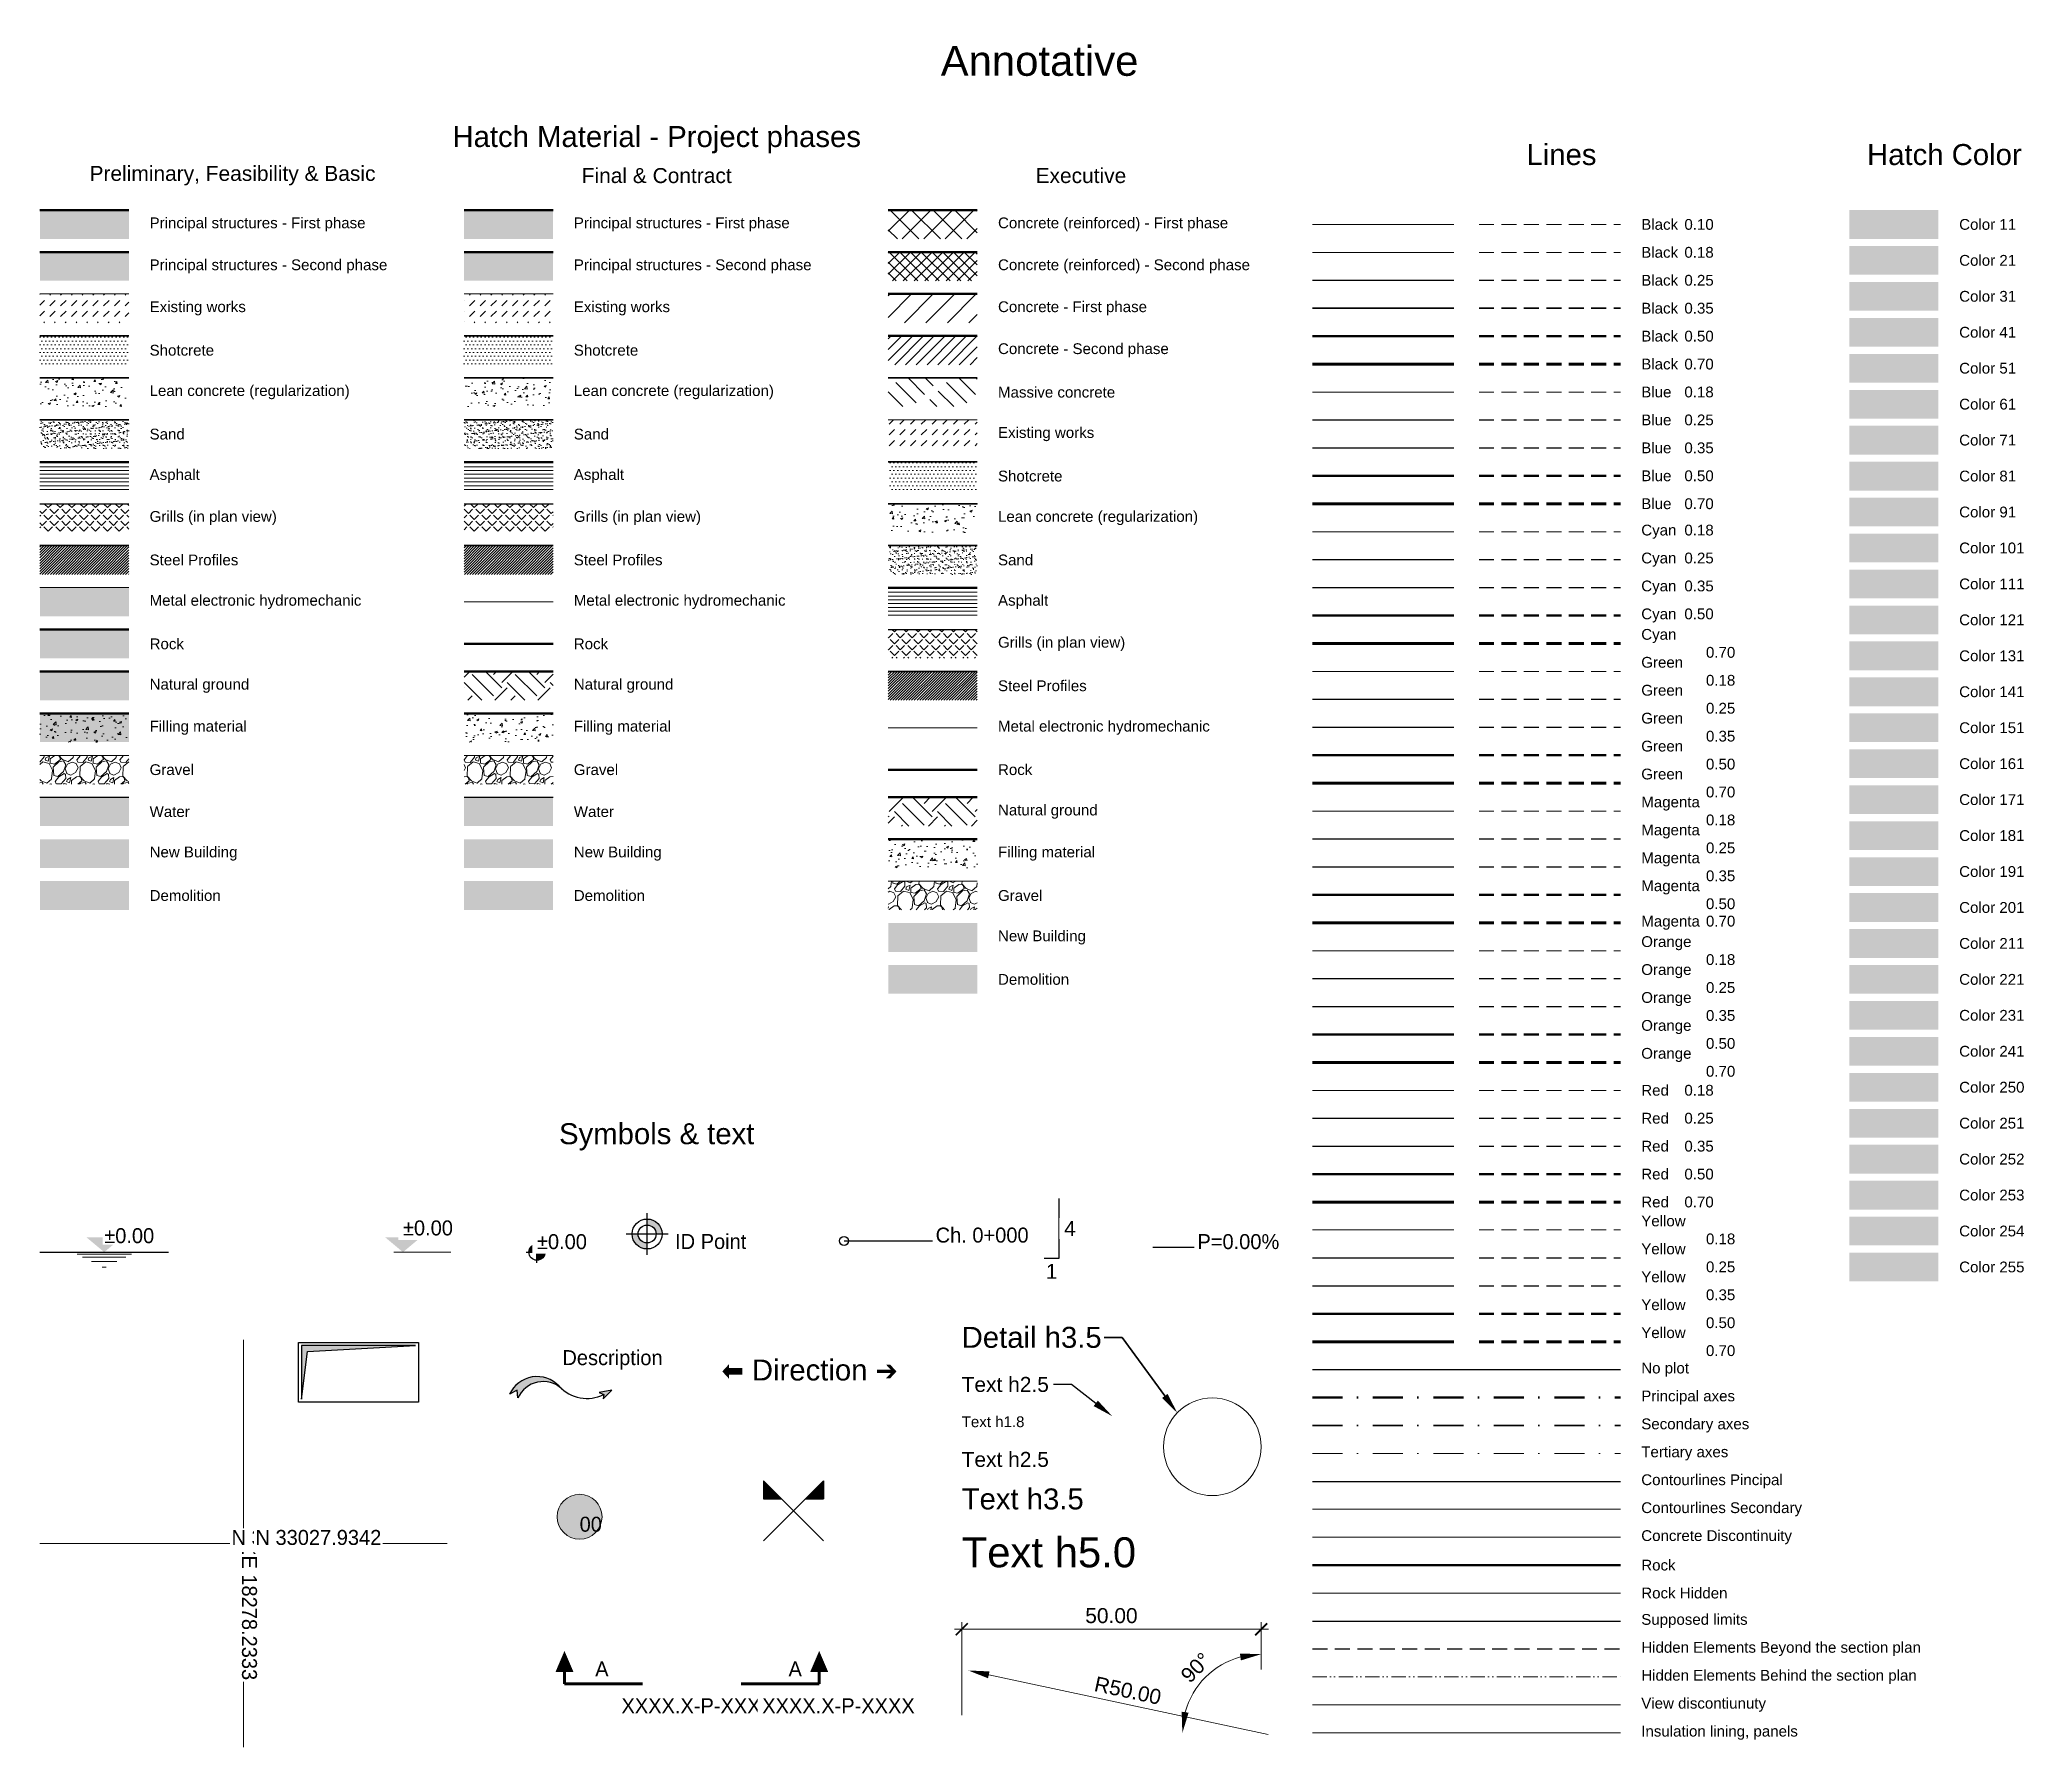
# Model space of a CAD drawing. Header units: metres. Extents: x 18244 to 63437, y 32938 to 108737.
# Drawn here: x 18244.2 to 18576.8, y 32993.9 to 33278.9 of the extents above; entities that cross this region are included whole.
import ezdxf
from ezdxf import colors
from ezdxf.entities.mleader import LeaderData, LeaderLine
from ezdxf.enums import TextEntityAlignment as Align
from ezdxf.math import Vec2, Vec3

# ---------------------------------------------------------------- set-up
doc = ezdxf.new("R2018")
doc.units = ezdxf.units.M
doc.header["$LTSCALE"] = 10
for name, pattern in [('ACAD_ISO12W100', [21, 12, -3, 0, -3, 0, -3]), ('NASCOSTA', [0.375, 0.25, -0.125]), ('TRATTOPUNTO', [1, 0.5, -0.25, 0, -0.25])]:
    doc.linetypes.add(name, pattern=pattern)
for name, color, linetype, lineweight in [('0__Dimension', 6, 'Continuous', 18), ('0__Symbol', 7, 'Continuous', 25), ('0__Text_1.8', 6, 'Continuous', 18), ('0__Text_2.5', 7, 'Continuous', 25), ('0__Text_3.5', 1, 'Continuous', 35), ('0__Text_5.0', 3, 'Continuous', 50), ('0_Col_011', 11, 'Continuous', 9), ('0_Col_021', 21, 'Continuous', 9), ('0_Col_031', 31, 'Continuous', 9), ('0_Col_041', 41, 'Continuous', 9), ('0_Col_051', 51, 'Continuous', 9), ('0_Col_061', 61, 'Continuous', 9), ('0_Col_071', 71, 'Continuous', 9), ('0_Col_081', 81, 'Continuous', 9), ('0_Col_091', 91, 'Continuous', 9), ('0_Col_101', 101, 'Continuous', 9), ('0_Col_111', 111, 'Continuous', 9), ('0_Col_121', 121, 'Continuous', 9), ('0_Col_131', 131, 'Continuous', 9), ('0_Col_141', 141, 'Continuous', 9), ('0_Col_151', 151, 'Continuous', 9), ('0_Col_161', 161, 'Continuous', 9), ('0_Col_171', 171, 'Continuous', 9), ('0_Col_181', 181, 'Continuous', 9), ('0_Col_191', 191, 'Continuous', 9), ('0_Col_201', 201, 'Continuous', 9), ('0_Col_211', 211, 'Continuous', 9), ('0_Col_221', 221, 'Continuous', 9), ('0_Col_231', 231, 'Continuous', 9), ('0_Col_241', 241, 'Continuous', 9), ('0_Col_250', 250, 'Continuous', 9), ('0_Col_251', 251, 'Continuous', 9), ('0_Col_252', 252, 'Continuous', 9), ('0_Col_253', 253, 'Continuous', 9), ('0_Col_254', 254, 'Continuous', 9), ('0_Col_255', 255, 'Continuous', 9), ('0_Col__Black_0.10', 2, 'Continuous', 9), ('0_Col__Black_0.18', 6, 'Continuous', 18), ('0_Col__Black_0.25', 7, 'Continuous', 25), ('0_Col__Black_0.35', 1, 'Continuous', 35), ('0_Col__Black_0.50', 3, 'Continuous', 50), ('0_Col__Black_0.70', 4, 'Continuous', 70), ('0_Col__Blue_0.18', 170, 'Continuous', 18), ('0_Col__Blue_0.25', 172, 'Continuous', 25), ('0_Col__Blue_0.35', 182, 'Continuous', 25), ('0_Col__Blue_0.50', 174, 'Continuous', 50), ('0_Col__Blue_0.70', 176, 'Continuous', 70), ('0_Col__Cyan_0.18', 130, 'Continuous', 18), ('0_Col__Cyan_0.25', 132, 'Continuous', 25), ('0_Col__Cyan_0.35', 142, 'Continuous', 25), ('0_Col__Cyan_0.50', 134, 'Continuous', 50), ('0_Col__Cyan_0.70', 136, 'Continuous', 70), ('0_Col__Green_0.18', 90, 'Continuous', 18), ('0_Col__Green_0.25', 92, 'Continuous', 25), ('0_Col__Green_0.35', 102, 'Continuous', 25), ('0_Col__Green_0.50', 94, 'Continuous', 50), ('0_Col__Green_0.70', 96, 'Continuous', 70), ('0_Col__Magenta_0.18', 210, 'Continuous', 18), ('0_Col__Magenta_0.25', 212, 'Continuous', 25), ('0_Col__Magenta_0.35', 222, 'Continuous', 25), ('0_Col__Magenta_0.50', 214, 'Continuous', 50), ('0_Col__Magenta_0.70', 216, 'Continuous', 70), ('0_Col__Orange_0.18', 40, 'Continuous', 18), ('0_Col__Orange_0.25', 42, 'Continuous', 25), ('0_Col__Orange_0.35', 32, 'Continuous', 25), ('0_Col__Orange_0.50', 44, 'Continuous', 50), ('0_Col__Orange_0.70', 46, 'Continuous', 70), ('0_Col__Red_0.18', 10, 'Continuous', 18), ('0_Col__Red_0.25', 12, 'Continuous', 25), ('0_Col__Red_0.35', 22, 'Continuous', 25), ('0_Col__Red_0.50', 14, 'Continuous', 50), ('0_Col__Red_0.70', 16, 'Continuous', 70), ('0_Col__Yellow_0.18', 50, 'Continuous', 18), ('0_Col__Yellow_0.25', 52, 'Continuous', 25), ('0_Col__Yellow_0.35', 62, 'Continuous', 25), ('0_Col__Yellow_0.50', 54, 'Continuous', 50), ('0_Col__Yellow_0.70', 56, 'Continuous', 70), ('0_Contourlines_Principal', 2, 'Continuous', 25), ('0_Contourlines_Secondary', 253, 'Continuous', 9), ('0_Hatch', 2, 'Continuous', 9), ('0_Hatch__Demolition', 50, 'Continuous', 9), ('0_Hatch__New_Build', 10, 'Continuous', 9)]:
    doc.layers.add(name, color=color, linetype=linetype, lineweight=lineweight)
doc.layers.add('0__No_Plot', color=5, linetype='Continuous', plot=False)
for name, color, linetype, lineweight, true_color in [('0_Hatch_Earth', 7, 'Continuous', 9, 0xbea08c), ('0_Hatch_Metal-Elecrto-Hydromechanic', 7, 'Continuous', 9, 0xe6f0c8), ('0_Hatch_Water', 7, 'Continuous', 9, 0xdcffff)]:
    doc.layers.add(name, color=color, linetype=linetype, lineweight=lineweight, true_color=true_color)
doc.styles.add('Lombardi', font='arial.ttf')
doc.styles.get("Standard").update_dxf_attribs({"font": 'txt.shx'})
doc.linetypes.add('CUT_WINDOW', pattern='A,60,-4.3,["V",Standard,S=4.3,R=0,X=-4.3,Y=-4.3],0,-4.3,["V",Standard,S=4.3,R=180,X=0,Y=4.3],0', length=68.6)
doc.linetypes.add('INTERRUPTION', pattern='A,0.5,-0.1,["V",Standard,S=0.1,R=0,X=-0.1,Y=-0.1],0', length=0.6)
doc.linetypes.add('ISOLAMENTO', pattern='A,0.0001,-0.1,[134,ltypeshp.shx,S=0.1,R=0,X=-0.1,Y=0],-0.2,[134,ltypeshp.shx,S=0.1,R=180.00002,X=0.1,Y=0],-0.1', length=0.4001)
doc.linetypes.add('QUESTION', pattern='A,0.5,-0.2,["?",Lombardi,S=0.25,R=0,X=-0.15,Y=-0.125],-0.1', length=0.8)
doc.linetypes.add('ROCK', pattern='A,0.25,-0.18,["<",Standard,S=0.18,R=90,X=0,Y=-0.09],0,["-",Standard,S=0.18,R=45,X=-0.111213,Y=-0.238491],0.25', length=0.68)
doc.linetypes.add('ROCK-HIDDEN', pattern='A,0.25,-0.18,["/",Standard,S=0.206,R=168.8,X=0,Y=0],0.25', length=0.68)
doc.dimstyles.new('Lo-Annotative', dxfattribs={"dimscale": 10, "dimtxt": 2.5, "dimasz": 2, "dimexe": 1.2, "dimexo": 3, "dimgap": 1, "dimtad": 1, "dimzin": 4, "dimdsep": 46, "dimtxsty": 'Lombardi', "dimblk": 'ARCHTICK', "dimcen": 0.9, "dimdle": 1.2, "dimclrd": 256, "dimclre": 256, "dimclrt": 256, "dimadec": 4, "dimazin": 2, "dimtfac": 1, "dimtix": 1, "dimtmove": 2, "dimatfit": 0, "dimfxl": 1, "dimtfill": 1, "dimtolj": 1, "dimtzin": 0, "dimlwd": -1, "dimlwe": -1, "dimarcsym": 0})
pattern_1 = [(45, (18278.2333, 33027.9342), (1e-16, 1.796051), [1.27, -1.27])]
pattern_2 = [(0, (18278.2333, 33027.93425), (0.3175, 0.635), [0, -0.635])]
pattern_3 = [(50, (18278.2333, 33027.9342), (3.643693, -0.31878), [0.381, -4.191]), (355, (18278.2333, 33027.9342), (-0.70487, 3.821137), [0.3048, -3.35281]), (100.4514, (18278.537, 33027.9077), (2.938825, 3.502355), [0.3238, -3.561805]), (46.1842, (18278.2333, 33028.9502), (5.42158, -0.84085), [0.5715, -6.2865]), (96.6356, (18278.685, 33028.88), (4.74808, 4.94852), [0.4857, -5.34271]), (351.1842, (18278.2333, 33028.95), (4.74808, 4.94852), [0.4572, -5.0292]), (21, (18278.7413, 33028.6962), (3.032288, -2.045304), [0.381, -4.191]), (326, (18278.7413, 33028.6962), (1.23604, 3.68376), [0.3048, -3.3528]), (71.4514, (18278.994, 33028.5258), (4.26833, 1.638455), [0.3238, -3.5618]), (37.5, (18278.2333, 33027.9342), (0.061772, 1.691101), [0, -3.31216, 0, -3.4036, 0, -3.3655]), (7.5, (18278.2333, 33027.9342), (1.336393, 2.003611), [0, -1.94056, 0, -3.23596, 0, -1.2827]), (327.5, (18277.1005, 33027.9342), (2.711812, -0.114575), [0, -1.27, 0, -3.9624, 0, -5.2578]), (317.5, (18276.5925, 33027.9342), (2.962584, 0.50853), [0, -1.651, 0, -2.63144, 0, -3.7338])]
pattern_4 = [(37.5, (18278.2333, 33027.93425), (-0.0320006, 0.9788265), [0, -0.77216, 0, -0.8636, 0, -0.8255]), (7.5, (18278.2333, 33027.9342), (0.8990466, 1.43365), [0, -0.41656, 0, -0.69596, 0, -0.2667]), (327.5, (18277.6085, 33027.93425), (1.5819847, 0.0028744), [0, -0.254, 0, -0.9144, 0, -1.1938]), (317.5, (18277.6085, 33027.9342), (1.527113, 0.445859), [0, -0.127, 0, -0.59944, 0, -0.6858])]
pattern_5 = [(0, (18278.2333, 33027.93425), (0, 0.635), [])]
pattern_6 = [(45, (18278.2333, 33027.9342), (-0.987828, 0.987828), [1.016, -0.381]), (135, (18278.2333, 33027.9342), (-0.987828, -0.987828), [1.016, -0.381])]
pattern_7 = [(273.01279, (18277.2275, 33034.11266), (3.59210244, -61.0657416), [0.68344, -67.66097]), (229.96974, (18277.26344, 33033.43016), (39.5131267, 46.69733202), [1.17281, -116.1081]), (177.51045, (18276.5091, 33032.53214), (75.4341514, -3.5921024), [0.82696, -81.86945]), (312.27369, (18276.0062, 33030.2332), (-68.2499465, 75.43415142), [1.06801, -105.732875]), (337.83365, (18276.72462, 33029.44293), (-61.06574162, 25.14471714), [1.04727, -103.67962]), (42.27369, (18277.6945, 33029.0478), (-75.43415142, -68.2499465), [1.06801, -105.732875]), (82.69424, (18278.48475, 33029.76622), (-10.77630734, -82.61835631), [1.41239, -139.82623]), (117.25533, (18278.66436, 33031.16714), (-53.88153672, 104.170971), [1.33344, -132.01051]), (166.42957, (18278.0537, 33032.35253), (-75.43415142, 17.96051224), [1.07163, -106.09109]), (220.23636, (18277.012, 33032.604), (43.1052294, 35.9210245), [1.22343, -59.94787]), (267.39744, (18276.07804, 33031.81372), (-3.59210245, -82.61835631), [1.582156, -156.633545]), (183.81407, (18279.5983, 33033.75345), (-46.6973318, -3.5921024), [0.54001, -53.46113]), (216.46923, (18279.0595, 33033.71753), (53.88153672, 39.51312694), [1.02736, -101.70928]), (270, (18278.2333, 33033.107), (3.5921, -3.5921), [0.71842, -6.46579]), (248.1986, (18277.5508, 33033.2865), (10.7763073, 25.1447171), [0.38688, -38.30124]), (336.8014, (18277.4071, 33032.9273), (-14.36841, 7.184205), [0.54713, -26.8095]), (75.96376, (18277.91, 33032.7117), (3.5921024, 17.9605122), [0.88864, -28.7326]), (206.565, (18278.1255, 33033.5738), (10.776307, 3.592102), [0.64257, -15.4218]), (61.38954, (18275.3237, 33030.84385), (25.14471714, 46.69733183), [0.90018, -89.11765]), (115.34618, (18275.75475, 33031.6341), (25.14471714, -53.8815367), [0.7552, -74.76443]), (338.1986, (18277.4071, 33034.2923), (-25.1447171, 10.7763073), [0.77376, -37.91437]), (28.61046, (18278.12554, 33034.0049), (-46.69733183, -25.14471714), [0.90018, -89.11765]), (24.44395, (18277.5508, 33028.61675), (-25.1447171, -10.7763073), [0.86807, -42.53547]), (339.77514, (18278.34107, 33028.97596), (-57.4736392, 21.55261466), [0.72734, -72.00719]), (111.8014, (18281.03514, 33030.7361), (-10.7763073, 25.1447171), [0.77376, -37.91437]), (62.35402, (18280.74778, 33031.4545), (-32.32892203, -61.0657416), [0.85157, -84.30475]), (114.44395, (18279.275, 33028.97596), (10.7763073, -25.1447171), [0.43404, -42.9695]), (146.30993, (18280.8196, 33030.5206), (-17.960512, 10.7763073), [0.25903, -25.64399]), (210.96376, (18280.6041, 33030.6642), (14.36841, 7.184205), [1.04727, -19.89811]), (231.009, (18279.70607, 33030.12543), (32.32892203, 39.51312693), [0.97053, -96.08273]), (348.6901, (18278.2333, 33032.3885), (-10.776307, 3.592102), [0.73265, -17.58355]), (38.15723, (18278.95173, 33032.24477), (68.24994652, 53.88153673), [1.27911, -126.63202]), (105.9454, (18279.9575, 33033.03503), (10.7763073, -39.513127), [0.52302, -51.77878]), (135, (18279.814, 33033.538), (-7.1842, 6e-16), [0.3048, -4.7752]), (165.25644, (18279.52646, 33030.16135), (39.5131269, -10.77630735), [0.70573, -69.86788]), (93.01279, (18278.84396, 33030.34096), (-3.59210244, 61.0657416), [1.36689, -66.97752]), (45, (18278.772, 33031.706), (6e-16, 7.1842), [1.3208, -3.7592]), (10.30485, (18279.70607, 33032.6399), (61.0657416, 10.7763074), [0.80322, -79.51863]), (299.0546, (18280.4963, 33032.7836), (10.7763073, -17.9605122), [0.73966, -36.2433]), (252.64598, (18280.85554, 33032.137), (-32.32892204, -104.170971), [1.20429, -119.22493]), (220.42608, (18280.49633, 33030.98753), (-50.28943428, -43.10522938), [1.27406, -126.13169])]
pattern_8 = [(45, (18278.2333, 33027.934), (6e-16, 7.1842), [5.08, -5.08]), (45, (18276.8863, 33029.2813), (6e-16, 7.1842), [5.08, -5.08]), (45, (18275.539, 33030.6283), (6e-16, 7.1842), [5.08, -5.08]), (135, (18275.539, 33031.5263), (-7.1842, 6e-16), [5.08, -5.08]), (135, (18276.8863, 33032.8734), (-7.1842, 6e-16), [5.08, -5.08]), (135, (18278.2333, 33034.2204), (-7.1842, 6e-16), [5.08, -5.08])]
pattern_9 = [(45, (18278.2333, 33027.93425), (-0.2245064, 0.2245064), [])]

msp = doc.modelspace()

# ---------------------------------------------------------------- texts
at = {"layer": '0__Text_1.8', "char_height": 1.8, "attachment_point": 4, "style": 'Lombardi', "bg_fill": 2}
for s, insert in [('Principal structures - First phase', (18262.557, 33248.062)), ('Principal structures - First phase', (18333.376, 33248.062)), ('Concrete (reinforced) - First phase', (18404.194, 33248.062)), ('Color 11', (18564.656, 33248.062)), ('Principal structures - Second phase', (18262.557, 33241.062)), ('Principal structures - Second phase', (18333.376, 33241.062)), ('Concrete (reinforced) - Second phase', (18404.194, 33241.062)), ('Color 21', (18564.656, 33242.062)), ('Color 31', (18564.656, 33236.062)), ('Existing works', (18262.557, 33234.062)), ('Existing works', (18333.376, 33234.062)), ('Concrete - First phase', (18404.194, 33234.062)), ('Color 41', (18564.656, 33230.062)), ('Shotcrete', (18262.557, 33227.062)), ('Shotcrete', (18333.376, 33227.062)), ('Concrete - Second phase', (18404.194, 33227.062)), ('Color 51', (18564.656, 33224.062)), ('Lean concrete (regularization)', (18262.557, 33220.062)), ('Lean concrete (regularization)', (18333.376, 33220.062)), ('Massive concrete', (18404.194, 33220.062)), ('Color 61', (18564.656, 33218.062)), ('Sand', (18262.557, 33213.062)), ('Sand', (18333.376, 33213.062)), ('Existing works', (18404.194, 33213.062)), ('Color 71', (18564.656, 33212.062)), ('Asphalt', (18262.557, 33206.062)), ('Asphalt', (18333.376, 33206.062)), ('Shotcrete', (18404.194, 33206.062)), ('Color 81', (18564.656, 33206.062)), ('Grills (in plan view)', (18262.557, 33199.062)), ('Grills (in plan view)', (18333.376, 33199.062)), ('Lean concrete (regularization)', (18404.194, 33199.062)), ('Color 91', (18564.656, 33200.062)), ('Color 101', (18564.656, 33194.062)), ('Steel Profiles', (18262.557, 33192.062)), ('Steel Profiles', (18333.376, 33192.062)), ('Sand', (18404.194, 33192.062)), ('Color 111', (18564.656, 33188.062)), ('Metal electronic hydromechanic', (18262.557, 33185.062)), ('Metal electronic hydromechanic', (18333.376, 33185.062)), ('Asphalt', (18404.194, 33185.062)), ('Color 121', (18564.656, 33182.062)), ('Rock', (18262.557, 33178.062)), ('Rock', (18333.376, 33178.062)), ('Grills (in plan view)', (18404.194, 33178.062)), ('Color 131', (18564.656, 33176.062)), ('Natural ground', (18262.557, 33171.062)), ('Natural ground', (18333.376, 33171.062)), ('Steel Profiles', (18404.194, 33171.062)), ('Color 141', (18564.656, 33170.062)), ('Filling material', (18262.557, 33164.062)), ('Filling material', (18333.376, 33164.062)), ('Metal electronic hydromechanic', (18404.194, 33164.062)), ('Color 151', (18564.656, 33164.062)), ('Gravel', (18262.557, 33157.062)), ('Gravel', (18333.376, 33157.062)), ('Rock', (18404.194, 33157.062)), ('Color 161', (18564.656, 33158.062)), ('Water', (18262.557, 33150.062)), ('Water', (18333.376, 33150.062)), ('Natural ground', (18404.194, 33150.062)), ('Color 171', (18564.656, 33152.062)), ('Color 181', (18564.656, 33146.062)), ('New Building', (18262.557, 33143.062)), ('New Building', (18333.376, 33143.062)), ('Filling material', (18404.194, 33143.062)), ('Color 191', (18564.656, 33140.062)), ('Demolition', (18262.557, 33136.062)), ('Demolition', (18333.376, 33136.062)), ('Gravel', (18404.194, 33136.062)), ('Color 201', (18564.656, 33134.062)), ('New Building', (18404.194, 33129.062)), ('Color 211', (18564.656, 33128.062)), ('Demolition', (18404.194, 33122.062)), ('Color 221', (18564.656, 33122.062)), ('Color 231', (18564.656, 33116.062)), ('Color 241', (18564.656, 33110.062)), ('Color 250', (18564.656, 33104.062)), ('Color 251', (18564.656, 33098.062)), ('Color 252', (18564.656, 33092.062)), ('Color 253', (18564.656, 33086.062)), ('Color 254', (18564.656, 33080.062)), ('Color 255', (18564.656, 33074.062)), ('Contourlines Pincipal', (18511.583, 33038.289)), ('Hidden Elements Behind the section plan', (18511.583, 33005.657)), ('Insulation lining, panels', (18511.583, 32996.334))]:
    msp.add_mtext(s, dxfattribs=dict(at, insert=insert))
at = {"layer": '0__Text_1.8', "insert": (18511.583, 33248.062), "char_height": 1.8, "width": 16, "attachment_point": 4, "style": 'Lombardi', "bg_fill": 2}
msp.add_mtext('\\pxi-6,l6;Black ^I0.10', dxfattribs=at)
at = {"layer": '0__Text_1.8', "insert": (18398.128, 33047.316), "char_height": 1.8, "attachment_point": 7, "style": 'Lombardi', "bg_fill": 3, "box_fill_scale": 1.2, "bg_fill_color": 256, "bg_fill_transparency": 0}
msp.add_mtext('Text h1.8', dxfattribs=at)
at = {"layer": '0__Text_2.5', "char_height": 2.5, "attachment_point": 5, "style": 'Lombardi', "bg_fill": 2}
for s, insert in [('\\A1;Preliminary, Feasibility & Basic', (18276.397, 33256.208)), ('\\A1;Executive', (18418.034, 33256.208))]:
    msp.add_mtext(s, dxfattribs=dict(at, insert=insert))
at = {"layer": '0__Text_2.5', "insert": (18398.128, 33040.67), "char_height": 2.5, "attachment_point": 7, "style": 'Lombardi', "bg_fill": 3, "box_fill_scale": 1.2, "bg_fill_color": 256, "bg_fill_transparency": 0}
msp.add_mtext('Text h2.5', dxfattribs=at)
at = {"layer": '0__Text_3.5', "char_height": 3.5, "attachment_point": 5, "style": 'Lombardi', "bg_fill": 2}
for s, insert in [('\\A1;Hatch Material - Project phases', (18347.215, 33262.208)), ('\\A1;Lines', (18498.264, 33259.708)), ('\\A1;Hatch Color', (18562.182, 33259.708)), ('\\A1;Symbols & text', (18347.215, 33095.785))]:
    msp.add_mtext(s, dxfattribs=dict(at, insert=insert))
at = {"layer": '0__Text_3.5', "char_height": 3.5, "style": 'Lombardi', "bg_fill": 3, "bg_fill_color": 256, "bg_fill_transparency": 0}
for s, insert, attachment_point, box_fill_scale in [('{\\fWingdings|b0|i0|c2|p2;ç} Direction {\\fWingdings|b0|i0|c2|p2;è}', (18372.751, 33056.854), 5, 1.5), ('\\A1;Text h{\\H1x;3.5}', (18398.128, 33033.561), 7, 1.2)]:
    msp.add_mtext(s, dxfattribs=dict(at, insert=insert, attachment_point=attachment_point, box_fill_scale=box_fill_scale))
at = {"layer": '0__Text_5.0', "char_height": 5, "style": 'Lombardi', "bg_fill": 3, "box_fill_scale": 1.2, "bg_fill_color": 256, "bg_fill_transparency": 0}
for s, insert, attachment_point in [('Annotative', (18411.133, 33275.337), 5), ('Text h5.0', (18398.128, 33023.878), 7)]:
    msp.add_mtext(s, dxfattribs=dict(at, insert=insert, attachment_point=attachment_point))
at = {"layer": '0_Col__Blue_0.18', "char_height": 1.8, "width": 16, "attachment_point": 4, "style": 'Lombardi', "bg_fill": 2}
for s, insert in [('\\pxi-6,l6;Blue ^I0.18', (18511.583, 33220.092)), ('\\pxi-6,l6;Blue  ^I0.50', (18511.583, 33206.107))]:
    msp.add_mtext(s, dxfattribs=dict(at, insert=insert))
at = {"layer": '0_Col__Cyan_0.18', "insert": (18511.583, 33182.799), "char_height": 1.8, "width": 16, "attachment_point": 4, "style": 'Lombardi', "bg_fill": 2}
msp.add_mtext('\\pxi-6,l6;Cyan ^I0.50', dxfattribs=at)
at = {"layer": '0_Col__Green_0.18', "insert": (18511.583, 33159.491), "char_height": 1.8, "width": 16, "attachment_point": 4, "style": 'Lombardi', "bg_fill": 2}
msp.add_mtext('\\pxi-6,l6;Green ^I0.50', dxfattribs=at)
at = {"layer": '0_Col__Magenta_0.18', "insert": (18511.583, 33136.183), "char_height": 1.8, "width": 16, "attachment_point": 4, "style": 'Lombardi', "bg_fill": 2}
msp.add_mtext('\\pxi-6,l6;Magenta ^I0.50', dxfattribs=at)
at = {"layer": '0_Col__Orange_0.18', "insert": (18511.583, 33112.875), "char_height": 1.8, "width": 16, "attachment_point": 4, "style": 'Lombardi', "bg_fill": 2}
msp.add_mtext('\\pxi-6,l6;Orange ^I0.50', dxfattribs=at)
at = {"layer": '0_Col__Red_0.18', "insert": (18511.583, 33089.567), "char_height": 1.8, "width": 16, "attachment_point": 4, "style": 'Lombardi', "bg_fill": 2}
msp.add_mtext('\\pxi-6,l6;Red  ^I0.50', dxfattribs=at)
at = {"layer": '0_Col__Yellow_0.18', "insert": (18511.583, 33066.259), "char_height": 1.8, "width": 16, "attachment_point": 4, "style": 'Lombardi', "bg_fill": 2}
msp.add_mtext('\\pxi-6,l6;Yellow ^I0.50', dxfattribs=at)

# ---------------------------------------------------------------- blocks, each defined once
blk = doc.blocks.new('SYMMETRY')
for p, q in [((0.5, -0.5), (-0.5, 0.5)), ((-0.5, -0.5), (0.5, 0.5)), ((-0.5, 0.5), (-0.5, 0.2)), ((-0.5, 0.5), (-0.5, 0.2)), ((0.5, 0.5), (0.5, 0.2)), ((-0.5, 0.2), (-0.2, 0.2)), ((0.2, 0.2), (0.5, 0.2))]:
    blk.add_line(p, q)
for points in [[(-0.5, 0.5), (-0.2, 0.2), (-0.5, 0.2)], [(0.2, 0.2), (0.5, 0.2), (0.5, 0.5)]]:
    blk.add_solid(points)
blk = doc.blocks.new('*U66')
for p, q in [((0, 0), (0, 1)), ((-0.25, 0), (0, 0))]:
    blk.add_line(p, q)
at = {"char_height": 0.25, "attachment_point": 5, "style": 'Lombardi', "bg_fill": 3, "box_fill_scale": 1.2, "bg_fill_color": 256, "bg_fill_transparency": 15991431}
for s, insert in [('4', (0.18, 0.5)), ('1', (-0.125, -0.217))]:
    blk.add_mtext(s, dxfattribs=dict(at, insert=insert))
blk = doc.blocks.new('*U60')
blk.add_hatch(color=256).paths.add_polyline_path([(-0.3, 0.15), (-0.3, 0.294), (0, 0.15)])
for p, q in [((0, 0.15), (-1.81, 0.15)), ((-0.3, 0.15), (-0.3, 0.294)), ((-0.3, 0.294), (0, 0.15))]:
    blk.add_line(p, q)
at = {"lineweight": 30, "flags": 104}
blk.add_attdef('VALUE', text='', height=0.25, dxfattribs=at).set_placement((-1.064, 0.375), align=Align.MIDDLE_CENTER)
blk = doc.blocks.new('LEV_PLAN')
h = blk.add_hatch(color=256)
h.dxf.hatch_style = 1
h.paths.add_polyline_path([(-0.135, 0), (0, 0), (0, 0.135, 0.414214)])
h.paths.add_polyline_path([(0, 0), (0, -0.135, 0.414214), (0.135, 0)])
for p, q in [((-0.18, 0), (0.18, 0)), ((0, -0.18), (0, 0.18))]:
    blk.add_line(p, q)
blk.add_circle((0, 0), 0.135)
at = {"lineweight": 30, "flags": 106}
blk.add_attdef('VALUE', text='', height=0.25, dxfattribs=at).set_placement((0, 0.3), align=Align.BOTTOM_CENTER)
blk = doc.blocks.new('NUMBER')
at = {"layer": '0_Col_255'}
h = blk.add_hatch(color=256, dxfattribs=at)
edge = h.paths.add_edge_path()
edge.add_arc((0, 0), 0.375, 0, 360)
at = {"layer": '0_Col__Black_0.18'}
blk.add_circle((0, 0), 0.375, dxfattribs=at)
at = {"layer": '0__Text_3.5', "lineweight": 30, "flags": 106}
blk.add_attdef('NUMBER', text='', height=0.35, dxfattribs=at).set_placement((0, 0), align=Align.MIDDLE_CENTER)
blk = doc.blocks.new('_ArchTick')
at = {"color": 0, "linetype": 'ByBlock', "const_width": 0.15}
blk.add_lwpolyline([(-0.5, -0.5), (0.5, 0.5)], dxfattribs=at)
blk = doc.blocks.new('*D80')
at = {"layer": '0__Dimension', "transparency": 16777216}
for p, q in [((18398.13, 32999.29), (18398.13, 33014.8)), ((18448.13, 33006.9), (18448.13, 33014.8)), ((18396.93, 33013.6), (18449.33, 33013.6))]:
    blk.add_line(p, q, dxfattribs=at)
at = {"layer": 'Defpoints', "color": 0, "transparency": 16777216}
for p in [(18448.13, 33013.6), (18448.13, 33003.9), (18398.13, 32996.29)]:
    blk.add_point(p, dxfattribs=at)
at = {"layer": '0__Dimension', "transparency": 16777216, "xscale": 2, "yscale": 2, "zscale": 2, "rotation": 180}
blk.add_blockref('_ArchTick', (18398.13, 33013.6), dxfattribs=at)
at = {"layer": '0__Dimension', "transparency": 16777216, "xscale": 2, "yscale": 2, "zscale": 2}
blk.add_blockref('_ArchTick', (18448.13, 33013.6), dxfattribs=at)
at = {"layer": '0__Dimension', "transparency": 16777216, "insert": (18423.13, 33015.87), "char_height": 2.5, "attachment_point": 5, "style": 'Lombardi', "bg_fill": 3, "box_fill_scale": 1.1, "bg_fill_color": 256, "bg_fill_true_color": 13158600, "bg_fill_transparency": 0}
blk.add_mtext('\\A1;50.00', dxfattribs=at)
blk = doc.blocks.new('VERTEX')
at = {"linetype": 'Continuous'}
h = blk.add_hatch(color=256, dxfattribs=at)
h.dxf.hatch_style = 1
h.paths.add_polyline_path([(-0.15, 0), (-0.25, 0, 0.414214), (0, -0.25), (0, -0.15, -0.414214)])
h.paths.add_polyline_path([(0.15, 0), (0.25, 0, 0.414214), (0, 0.25), (0, 0.15, -0.414214)])
for p, q in [((0, -0.35), (0, 0.35)), ((-0.35, 0), (0.35, 0))]:
    blk.add_line(p, q, dxfattribs=at)
for radius in [0.25, 0.15]:
    blk.add_circle((0, 0), radius, dxfattribs=at)
at = {"lineweight": 30, "flags": 104}
blk.add_attdef('ID_POINT', text='', height=0.35, dxfattribs=at).set_placement((0.466, 0), align=Align.MIDDLE_LEFT)
blk = doc.blocks.new('*U67')
h = blk.add_hatch(color=256)
h.dxf.hatch_style = 1
h.paths.add_polyline_path([(0.745, 0.026, -0.023136), (0.704, 0.067, 0.538102), (-0.124, -0.067), (0, 0), (0.014, -0.128, -0.509602)])
h.paths.add_polyline_path([(1.447, -0.068), (1.437, -0.142), (1.583, 0), (1.371, -0.036)])
for points in [[(0.014, -0.128), (0, 0), (-0.124, -0.067)], [(1.583, 0), (1.371, -0.036), (1.447, -0.068), (1.437, -0.142), (1.583, 0)]]:
    blk.add_lwpolyline(points)
for centre, radius, start, end in [((0.334, -0.273), 0.502, 42.6015, 155.7406), ((0.436, -0.317), 0.462, 47.9029, 155.9169), ((1.165, 0.491), 0.626, 222.6015, 296.7413)]:
    blk.add_arc(centre, radius, start, end)
at = {"layer": '0__Text_3.5', "lineweight": 30, "flags": 104}
blk.add_attdef('DESCRIPTION', text='', height=0.35, dxfattribs=at).set_placement((0.758, 0.67), align=Align.MIDDLE_CENTER)
blk = doc.blocks.new('*U68')
h = blk.add_hatch(color=256)
h.dxf.hatch_style = 1
h.paths.add_polyline_path([(-0.3, 0.25), (0, 0), (0.3, 0.25)])
at = {"layer": '0_Col__Black_0.10'}
for p, q in [((-0.454, -0.036), (0.454, -0.036)), ((-0.363, -0.082), (0.363, -0.082)), ((-0.212, -0.158), (0.212, -0.158)), ((-0.035, -0.248), (0.035, -0.248))]:
    blk.add_line(p, q, dxfattribs=at)
at = {"layer": '0_Col__Blue_0.25'}
for p, q in [((-1.075, 0), (0, 0)), ((0, 0), (1.075, 0))]:
    blk.add_line(p, q, dxfattribs=at)
at = {"lineweight": 30, "flags": 106}
blk.add_attdef('VALUE', text='', height=0.25, dxfattribs=at).set_placement((0, 0.4), align=Align.BOTTOM_CENTER)
blk = doc.blocks.new('*U69')
at = {"layer": '0_Col__Black_0.10'}
blk.add_line((-3.4, 0), (3.4, 0), dxfattribs=at)
at = {"layer": '0__Text_2.5', "lineweight": 30, "flags": 104}
for tag, p in [('VALUE_1', (-0.2, 0.225)), ('VALUE_2', (0.2, 0.225))]:
    blk.add_attdef(tag, text='', height=0.25, dxfattribs=at).set_placement(p, align=Align.MIDDLE_CENTER)
blk = doc.blocks.new('*U64')
at = {"layer": '0_Col__Black_0.10'}
blk.add_line((0, 3.4), (0, -3.4), dxfattribs=at)
at = {"layer": '0__Text_2.5', "lineweight": 30, "flags": 2}
for tag, p in [('VALUE_3', (0.225, 0.2)), ('VALUE_4', (0.225, -0.2))]:
    blk.add_attdef(tag, text='', height=0.25, rotation=270, dxfattribs=at).set_placement(p, align=Align.MIDDLE_CENTER)
blk = doc.blocks.new('*U65')
at = {"layer": '0_Col__Black_0.70'}
h = blk.add_hatch(color=256, dxfattribs=at)
h.dxf.hatch_style = 1
h.paths.add_polyline_path([(-0.15, 0.2), (0.15, 0.2), (0, 0.55)])
h = blk.add_hatch(color=256, dxfattribs=at)
h.dxf.hatch_style = 1
h.paths.add_polyline_path([(4.102, 0.2), (4.252, 0.55), (4.402, 0.2)])
for p, q in [((0, 0), (0, 0.2)), ((1.3, 0), (0, 0)), ((2.952, 0), (4.252, 0)), ((4.252, 0), (4.252, 0.2))]:
    blk.add_line(p, q, dxfattribs=at)
at = {"layer": '0__Text_1.8', "lineweight": 30, "flags": 64}
blk.add_attdef('REFERENCE1', text='', height=0.18, rotation=360, dxfattribs=at).set_placement((0.951, -0.24), align=Align.MIDDLE_CENTER)
at = {"layer": '0__Text_1.8', "lineweight": 30, "flags": 75}
blk.add_attdef('REFERENCE2', text='', height=0.18, dxfattribs=at).set_placement((3.301, -0.24), align=Align.MIDDLE_CENTER)
at = {"layer": '0__Text_3.5', "lineweight": 30, "flags": 64}
blk.add_attdef('SECTION1', text='', height=0.35, rotation=360, dxfattribs=at).set_placement((0.512, 0.375), align=Align.MIDDLE_CENTER)
at = {"layer": '0__Text_3.5', "lineweight": 30, "flags": 75}
blk.add_attdef('SECTION2', text='', height=0.35, dxfattribs=at).set_placement((3.74, 0.375), align=Align.MIDDLE_CENTER)
blk = doc.blocks.new('*U63')
h = blk.add_hatch(color=256)
h.dxf.hatch_style = 1
h.paths.add_polyline_path([(-0.3, 0.25), (0, 0), (0.3, 0.25)])
at = {"layer": '0_Col__Black_0.10'}
blk.add_line((-0.15, 0), (0.8, 0), dxfattribs=at)
at = {"lineweight": 30, "flags": 104}
blk.add_attdef('VALUE', text='', height=0.25, dxfattribs=at).set_placement((0, 0.529), align=Align.MIDDLE_CENTER)
blk = doc.blocks.new('*D70')
at = {"layer": '0__Dimension', "transparency": 16777216}
blk.add_line((18448.13, 33006.9), (18448.13, 33009.45), dxfattribs=at)
blk.add_arc((18448.13, 32996.29), 13.16, 105.2824, 164.7176, dxfattribs=at)
for points in [[(18444.58, 33009.56), (18444.74, 33008.41), (18448.13, 33009.45)], [(18436.01, 32999.68), (18434.85, 32999.84), (18434.97, 32996.29)]]:
    blk.add_solid(points, dxfattribs=at)
at = {"layer": 'Defpoints', "color": 0, "transparency": 16777216}
for p in [(18448.13, 33003.9), (18398.13, 32996.29), (18448.13, 32996.29), (18448.13, 32996.29)]:
    blk.add_point(p, dxfattribs=at)
at = {"layer": '0__Dimension', "transparency": 16777216, "insert": (18437.21, 33007.21), "char_height": 2.5, "attachment_point": 5, "rotation": 45, "style": 'Lombardi', "bg_fill": 3, "box_fill_scale": 1.1, "bg_fill_color": 256, "bg_fill_true_color": 13158600, "bg_fill_transparency": 0}
blk.add_mtext('\\A1;90°', dxfattribs=at)
at = {"layer": 'Defpoints', "color": 0, "transparency": 16777216}
blk.add_point((18441.55, 33007.69), dxfattribs=at)
blk = doc.blocks.new('*D75')
at = {"layer": '0__Dimension', "transparency": 16777216}
blk.add_line((18449.3, 32996.04), (18402.65, 33006), dxfattribs=at)
blk.add_solid([(18402.77, 33006.57), (18402.53, 33005.43), (18399.23, 33006.73)], dxfattribs=at)
at = {"layer": 'Defpoints', "color": 0, "transparency": 16777216}
for p in [(18399.23, 33006.73), (18448.13, 32996.29)]:
    blk.add_point(p, dxfattribs=at)
at = {"layer": '0__Dimension', "transparency": 16777216, "insert": (18425.87, 33003.37), "char_height": 2.5, "attachment_point": 5, "rotation": 347.9506, "style": 'Lombardi', "bg_fill": 3, "box_fill_scale": 1.1, "bg_fill_color": 256, "bg_fill_true_color": 13158600, "bg_fill_transparency": 0}
blk.add_mtext('\\A1;R50.00', dxfattribs=at)
blk = doc.blocks.new('*U62')
h = blk.add_hatch(color=256)
h.dxf.hatch_style = 1
h.paths.add_polyline_path([(0.05, -0.95), (0.15, -0.15), (1.95, -0.05), (0.05, -0.05)])
at = {"flags": 128}
blk.add_lwpolyline([(0.05, -0.95), (0.15, -0.15), (1.95, -0.05), (0.05, -0.05), (0.05, -0.95)], dxfattribs=at)
blk = doc.blocks.new('*U61')
blk.add_line((0, 0), (0, 2.344))
blk.add_circle((0, 0), 0.075)
at = {"lineweight": 30, "flags": 1}
blk.add_attdef('NUMBER', text='', height=0.25, rotation=90, dxfattribs=at).set_placement((-0.222, 1.53), align=Align.MIDDLE_CENTER)

# ---------------------------------------------------------------- dimensions: what is measured, and where the dimension line sits
at = {"layer": '0__Dimension'}
dim = msp.add_linear_dim(base=(18448.128, 33013.596), p1=(18398.128, 32996.29), p2=(18448.128, 33003.9), dimstyle='Lo-Annotative', dxfattribs=at)
dim.commit()
dim.dimension.update_dxf_attribs({"geometry": '*D80', "text_midpoint": (18423.128, 33015.873)})

# ---------------------------------------------------------------- hatches: boundary and pattern name
at = {"layer": '0_Col_011'}
h = msp.add_hatch(color=256, dxfattribs=at)
h.dxf.hatch_style = 1
h.paths.add_polyline_path([(18561.188, 33248.062), (18561.188, 33250.462), (18546.332, 33250.462), (18546.332, 33245.662), (18561.188, 33245.662)])
at = {"layer": '0_Col_021'}
h = msp.add_hatch(color=256, dxfattribs=at)
h.dxf.hatch_style = 1
h.paths.add_polyline_path([(18561.188, 33242.062), (18561.188, 33244.462), (18546.332, 33244.462), (18546.332, 33239.662), (18561.188, 33239.662)])
at = {"layer": '0_Col_031'}
h = msp.add_hatch(color=256, dxfattribs=at)
h.dxf.hatch_style = 1
h.paths.add_polyline_path([(18561.188, 33236.062), (18561.188, 33238.462), (18546.332, 33238.462), (18546.332, 33233.662), (18561.188, 33233.662)])
at = {"layer": '0_Col_041'}
h = msp.add_hatch(color=256, dxfattribs=at)
h.dxf.hatch_style = 1
h.paths.add_polyline_path([(18561.188, 33230.062), (18561.188, 33232.462), (18546.332, 33232.462), (18546.332, 33227.662), (18561.188, 33227.662)])
at = {"layer": '0_Col_051'}
h = msp.add_hatch(color=256, dxfattribs=at)
h.dxf.hatch_style = 1
h.paths.add_polyline_path([(18561.188, 33224.062), (18561.188, 33226.462), (18546.332, 33226.462), (18546.332, 33221.662), (18561.188, 33221.662)])
at = {"layer": '0_Col_061'}
h = msp.add_hatch(color=256, dxfattribs=at)
h.dxf.hatch_style = 1
h.paths.add_polyline_path([(18561.188, 33218.062), (18561.188, 33220.462), (18546.332, 33220.462), (18546.332, 33215.662), (18561.188, 33215.662)])
at = {"layer": '0_Col_071'}
h = msp.add_hatch(color=256, dxfattribs=at)
h.dxf.hatch_style = 1
h.paths.add_polyline_path([(18561.188, 33212.062), (18561.188, 33214.462), (18546.332, 33214.462), (18546.332, 33209.662), (18561.188, 33209.662)])
at = {"layer": '0_Col_081'}
h = msp.add_hatch(color=256, dxfattribs=at)
h.dxf.hatch_style = 1
h.paths.add_polyline_path([(18561.188, 33206.062), (18561.188, 33208.462), (18546.332, 33208.462), (18546.332, 33203.662), (18561.188, 33203.662)])
at = {"layer": '0_Col_091'}
h = msp.add_hatch(color=256, dxfattribs=at)
h.dxf.hatch_style = 1
h.paths.add_polyline_path([(18561.188, 33200.062), (18561.188, 33202.462), (18546.332, 33202.462), (18546.332, 33197.662), (18561.188, 33197.662)])
at = {"layer": '0_Col_101'}
h = msp.add_hatch(color=256, dxfattribs=at)
h.dxf.hatch_style = 1
h.paths.add_polyline_path([(18561.188, 33194.062), (18561.188, 33196.462), (18546.332, 33196.462), (18546.332, 33191.662), (18561.188, 33191.662)])
at = {"layer": '0_Col_111'}
h = msp.add_hatch(color=256, dxfattribs=at)
h.dxf.hatch_style = 1
h.paths.add_polyline_path([(18561.188, 33188.062), (18561.188, 33190.462), (18546.332, 33190.462), (18546.332, 33185.662), (18561.188, 33185.662)])
at = {"layer": '0_Col_121'}
h = msp.add_hatch(color=256, dxfattribs=at)
h.dxf.hatch_style = 1
h.paths.add_polyline_path([(18561.188, 33182.062), (18561.188, 33184.462), (18546.332, 33184.462), (18546.332, 33179.662), (18561.188, 33179.662)])
at = {"layer": '0_Col_131'}
h = msp.add_hatch(color=256, dxfattribs=at)
h.dxf.hatch_style = 1
h.paths.add_polyline_path([(18561.188, 33176.062), (18561.188, 33178.462), (18546.332, 33178.462), (18546.332, 33173.662), (18561.188, 33173.662)])
at = {"layer": '0_Col_141'}
h = msp.add_hatch(color=256, dxfattribs=at)
h.dxf.hatch_style = 1
h.paths.add_polyline_path([(18561.188, 33170.062), (18561.188, 33172.462), (18546.332, 33172.462), (18546.332, 33167.662), (18561.188, 33167.662)])
at = {"layer": '0_Col_151'}
h = msp.add_hatch(color=256, dxfattribs=at)
h.dxf.hatch_style = 1
h.paths.add_polyline_path([(18561.188, 33164.062), (18561.188, 33166.462), (18546.332, 33166.462), (18546.332, 33161.662), (18561.188, 33161.662)])
at = {"layer": '0_Col_161'}
h = msp.add_hatch(color=256, dxfattribs=at)
h.dxf.hatch_style = 1
h.paths.add_polyline_path([(18561.188, 33158.062), (18561.188, 33160.462), (18546.332, 33160.462), (18546.332, 33155.662), (18561.188, 33155.662)])
at = {"layer": '0_Col_171'}
h = msp.add_hatch(color=256, dxfattribs=at)
h.dxf.hatch_style = 1
h.paths.add_polyline_path([(18561.188, 33152.062), (18561.188, 33154.462), (18546.332, 33154.462), (18546.332, 33149.662), (18561.188, 33149.662)])
at = {"layer": '0_Col_181'}
h = msp.add_hatch(color=256, dxfattribs=at)
h.dxf.hatch_style = 1
h.paths.add_polyline_path([(18561.188, 33146.062), (18561.188, 33148.462), (18546.332, 33148.462), (18546.332, 33143.662), (18561.188, 33143.662)])
at = {"layer": '0_Col_191'}
h = msp.add_hatch(color=256, dxfattribs=at)
h.dxf.hatch_style = 1
h.paths.add_polyline_path([(18561.188, 33140.062), (18561.188, 33142.462), (18546.332, 33142.462), (18546.332, 33137.662), (18561.188, 33137.662)])
at = {"layer": '0_Col_201'}
h = msp.add_hatch(color=256, dxfattribs=at)
h.dxf.hatch_style = 1
h.paths.add_polyline_path([(18561.188, 33134.062), (18561.188, 33136.462), (18546.332, 33136.462), (18546.332, 33131.662), (18561.188, 33131.662)])
at = {"layer": '0_Col_211'}
h = msp.add_hatch(color=256, dxfattribs=at)
h.dxf.hatch_style = 1
h.paths.add_polyline_path([(18561.188, 33128.062), (18561.188, 33130.462), (18546.332, 33130.462), (18546.332, 33125.662), (18561.188, 33125.662)])
at = {"layer": '0_Col_221'}
h = msp.add_hatch(color=256, dxfattribs=at)
h.dxf.hatch_style = 1
h.paths.add_polyline_path([(18561.188, 33122.062), (18561.188, 33124.462), (18546.332, 33124.462), (18546.332, 33119.662), (18561.188, 33119.662)])
at = {"layer": '0_Col_231'}
h = msp.add_hatch(color=256, dxfattribs=at)
h.dxf.hatch_style = 1
h.paths.add_polyline_path([(18561.188, 33116.062), (18561.188, 33118.462), (18546.332, 33118.462), (18546.332, 33113.662), (18561.188, 33113.662)])
at = {"layer": '0_Col_241'}
h = msp.add_hatch(color=256, dxfattribs=at)
h.dxf.hatch_style = 1
h.paths.add_polyline_path([(18561.188, 33110.062), (18561.188, 33112.462), (18546.332, 33112.462), (18546.332, 33107.662), (18561.188, 33107.662)])
at = {"layer": '0_Col_250'}
h = msp.add_hatch(color=256, dxfattribs=at)
h.dxf.hatch_style = 1
h.paths.add_polyline_path([(18561.188, 33104.062), (18561.188, 33106.462), (18546.332, 33106.462), (18546.332, 33101.662), (18561.188, 33101.662)])
at = {"layer": '0_Col_251'}
h = msp.add_hatch(color=256, dxfattribs=at)
h.dxf.hatch_style = 1
h.paths.add_polyline_path([(18259.09, 33241.062), (18259.09, 33243.462), (18244.233, 33243.462), (18244.233, 33238.662), (18259.09, 33238.662)])
h = msp.add_hatch(color=256, dxfattribs=at)
h.dxf.hatch_style = 1
h.paths.add_polyline_path([(18329.908, 33241.062), (18329.908, 33243.462), (18315.052, 33243.462), (18315.052, 33238.662), (18329.908, 33238.662)])
h = msp.add_hatch(color=256, dxfattribs=at)
h.dxf.hatch_style = 1
h.paths.add_polyline_path([(18561.188, 33098.062), (18561.188, 33100.462), (18546.332, 33100.462), (18546.332, 33095.662), (18561.188, 33095.662)])
at = {"layer": '0_Col_252'}
h = msp.add_hatch(color=256, dxfattribs=at)
h.dxf.hatch_style = 1
h.paths.add_polyline_path([(18561.188, 33092.062), (18561.188, 33094.462), (18546.332, 33094.462), (18546.332, 33089.662), (18561.188, 33089.662)])
at = {"layer": '0_Col_253'}
h = msp.add_hatch(color=256, dxfattribs=at)
h.dxf.hatch_style = 1
h.paths.add_polyline_path([(18259.09, 33248.062), (18259.09, 33250.462), (18244.233, 33250.462), (18244.233, 33245.662), (18259.09, 33245.662)])
h = msp.add_hatch(color=256, dxfattribs=at)
h.dxf.hatch_style = 1
h.paths.add_polyline_path([(18329.908, 33248.062), (18329.908, 33250.462), (18315.052, 33250.462), (18315.052, 33245.662), (18329.908, 33245.662)])
h = msp.add_hatch(color=256, dxfattribs=at)
h.dxf.hatch_style = 1
h.paths.add_polyline_path([(18561.188, 33086.062), (18561.188, 33088.462), (18546.332, 33088.462), (18546.332, 33083.662), (18561.188, 33083.662)])
at = {"layer": '0_Col_254'}
h = msp.add_hatch(color=256, dxfattribs=at)
h.dxf.hatch_style = 1
h.paths.add_polyline_path([(18561.188, 33080.062), (18561.188, 33082.462), (18546.332, 33082.462), (18546.332, 33077.662), (18561.188, 33077.662)])
at = {"layer": '0_Col_255'}
h = msp.add_hatch(color=256, dxfattribs=at)
h.dxf.hatch_style = 1
h.paths.add_polyline_path([(18561.188, 33074.062), (18561.188, 33076.462), (18546.332, 33076.462), (18546.332, 33071.662), (18561.188, 33071.662)])
at = {"layer": '0_Hatch'}
h = msp.add_hatch(dxfattribs=at)
h.set_pattern_fill('ANSI37', color=256, scale=0.8)
h.set_pattern_definition([(45, (18278.2333, 33027.9342), (-1.79605, 1.79605), []), (135, (18278.2333, 33027.9342), (-1.79605, -1.79605), [])])
h.paths.add_polyline_path([(18400.727, 33248.062), (18400.727, 33250.462), (18385.87, 33250.462), (18385.87, 33245.662), (18400.727, 33245.662)])
h = msp.add_hatch(dxfattribs=at)
h.set_pattern_fill('ANSI37', color=256, scale=0.4)
h.set_pattern_definition([(45, (18278.2333, 33027.9342), (-0.8980256, 0.8980256), []), (135, (18278.2333, 33027.9342), (-0.8980256, -0.8980256), [])])
h.paths.add_polyline_path([(18400.727, 33241.062), (18400.727, 33243.462), (18385.87, 33243.462), (18385.87, 33238.662), (18400.727, 33238.662)])
h = msp.add_hatch(dxfattribs=at)
h.set_pattern_fill('DASH', color=256, scale=0.4, angle=45)
h.set_pattern_definition(pattern_1)
h.paths.add_polyline_path([(18259.09, 33234.062), (18259.09, 33236.462), (18244.233, 33236.462), (18244.233, 33231.662), (18259.09, 33231.662)])
h = msp.add_hatch(dxfattribs=at)
h.set_pattern_fill('DASH', color=256, scale=0.4, angle=45)
h.set_pattern_definition(pattern_1)
h.paths.add_polyline_path([(18329.908, 33234.062), (18329.908, 33236.462), (18315.052, 33236.462), (18315.052, 33231.662), (18329.908, 33231.662)])
h = msp.add_hatch(dxfattribs=at)
h.set_pattern_fill('ANSI31', color=256, scale=0.8)
h.set_pattern_definition([(45, (18278.2333, 33027.9342), (-1.79605, 1.79605), [])])
h.paths.add_polyline_path([(18400.727, 33234.062), (18400.727, 33236.462), (18385.87, 33236.462), (18385.87, 33231.662), (18400.727, 33231.662)])
h = msp.add_hatch(dxfattribs=at)
h.set_pattern_fill('DOTS', color=256, scale=0.4)
h.set_pattern_definition(pattern_2)
h.paths.add_polyline_path([(18259.09, 33227.062), (18259.09, 33229.462), (18244.233, 33229.462), (18244.233, 33224.662), (18259.09, 33224.662)])
h = msp.add_hatch(dxfattribs=at)
h.set_pattern_fill('DOTS', color=256, scale=0.4)
h.set_pattern_definition(pattern_2)
h.paths.add_polyline_path([(18329.908, 33227.062), (18329.908, 33229.462), (18315.052, 33229.462), (18315.052, 33224.662), (18329.908, 33224.662)])
h = msp.add_hatch(dxfattribs=at)
h.set_pattern_fill('ANSI31', color=256, scale=0.4)
h.set_pattern_definition([(45, (18278.2333, 33027.9342), (-0.8980256, 0.8980256), [])])
h.paths.add_polyline_path([(18400.727, 33227.062), (18400.727, 33229.462), (18385.87, 33229.462), (18385.87, 33224.662), (18400.727, 33224.662)])
h = msp.add_hatch(dxfattribs=at)
h.set_pattern_fill('AR-CONC', color=256, scale=0.02)
h.set_pattern_definition(pattern_3)
h.paths.add_polyline_path([(18259.09, 33220.062), (18259.09, 33222.462), (18244.233, 33222.462), (18244.233, 33217.662), (18259.09, 33217.662)])
h = msp.add_hatch(dxfattribs=at)
h.set_pattern_fill('AR-CONC', color=256, scale=0.02)
h.set_pattern_definition(pattern_3)
h.paths.add_polyline_path([(18329.908, 33220.062), (18329.908, 33222.462), (18315.052, 33222.462), (18315.052, 33217.662), (18329.908, 33217.662)])
h = msp.add_hatch(dxfattribs=at)
h.set_pattern_fill('ACAD_ISO02W100', color=256, scale=0.4, angle=315)
h.set_pattern_definition([(315, (18278.2333, 33027.9342), (1.414214, 1.414214), [4.8, -1.2])])
h.paths.add_polyline_path([(18400.727, 33220.062), (18400.727, 33222.462), (18385.87, 33222.462), (18385.87, 33217.662), (18400.727, 33217.662)])
h = msp.add_hatch(dxfattribs=at)
h.set_pattern_fill('AR-SAND', color=256, scale=0.02)
h.set_pattern_definition(pattern_4)
h.paths.add_polyline_path([(18259.09, 33213.062), (18259.09, 33215.462), (18244.233, 33215.462), (18244.233, 33210.662), (18259.09, 33210.662)])
h = msp.add_hatch(dxfattribs=at)
h.set_pattern_fill('AR-SAND', color=256, scale=0.02)
h.set_pattern_definition(pattern_4)
h.paths.add_polyline_path([(18329.908, 33213.062), (18329.908, 33215.462), (18315.052, 33215.462), (18315.052, 33210.662), (18329.908, 33210.662)])
h = msp.add_hatch(dxfattribs=at)
h.set_pattern_fill('DASH', color=256, scale=0.4, angle=45)
h.set_pattern_definition(pattern_1)
h.paths.add_polyline_path([(18400.727, 33213.062), (18400.727, 33215.462), (18385.87, 33215.462), (18385.87, 33210.662), (18400.727, 33210.662)])
h = msp.add_hatch(dxfattribs=at)
h.set_pattern_fill('LINE', color=256, scale=0.2)
h.set_pattern_definition(pattern_5)
h.paths.add_polyline_path([(18259.09, 33206.062), (18259.09, 33208.462), (18244.233, 33208.462), (18244.233, 33203.662), (18259.09, 33203.662)])
h = msp.add_hatch(dxfattribs=at)
h.set_pattern_fill('LINE', color=256, scale=0.2)
h.set_pattern_definition(pattern_5)
h.paths.add_polyline_path([(18329.908, 33206.062), (18329.908, 33208.462), (18315.052, 33208.462), (18315.052, 33203.662), (18329.908, 33203.662)])
h = msp.add_hatch(dxfattribs=at)
h.set_pattern_fill('DOTS', color=256, scale=0.4)
h.set_pattern_definition(pattern_2)
h.paths.add_polyline_path([(18400.727, 33206.062), (18400.727, 33208.462), (18385.87, 33208.462), (18385.87, 33203.662), (18400.727, 33203.662)])
h = msp.add_hatch(dxfattribs=at)
h.set_pattern_fill('ANGLE', color=256, scale=0.2, angle=45)
h.set_pattern_definition(pattern_6)
h.paths.add_polyline_path([(18259.09, 33199.062), (18259.09, 33201.462), (18244.233, 33201.462), (18244.233, 33196.662), (18259.09, 33196.662)])
h = msp.add_hatch(dxfattribs=at)
h.set_pattern_fill('ANGLE', color=256, scale=0.2, angle=45)
h.set_pattern_definition(pattern_6)
h.paths.add_polyline_path([(18329.908, 33199.062), (18329.908, 33201.462), (18315.052, 33201.462), (18315.052, 33196.662), (18329.908, 33196.662)])
h = msp.add_hatch(dxfattribs=at)
h.set_pattern_fill('AR-CONC', color=256, scale=0.02)
h.set_pattern_definition(pattern_3)
h.paths.add_polyline_path([(18400.727, 33199.062), (18400.727, 33201.462), (18385.87, 33201.462), (18385.87, 33196.662), (18400.727, 33196.662)])
h = msp.add_hatch(dxfattribs=at)
h.set_pattern_fill('ANSI31', color=256, scale=0.1)
h.set_pattern_definition(pattern_9)
h.paths.add_polyline_path([(18259.09, 33192.062), (18259.09, 33194.462), (18244.233, 33194.462), (18244.233, 33189.662), (18259.09, 33189.662)])
h = msp.add_hatch(dxfattribs=at)
h.set_pattern_fill('ANSI31', color=256, scale=0.1)
h.set_pattern_definition(pattern_9)
h.paths.add_polyline_path([(18329.908, 33192.062), (18329.908, 33194.462), (18315.052, 33194.462), (18315.052, 33189.662), (18329.908, 33189.662)])
h = msp.add_hatch(dxfattribs=at)
h.set_pattern_fill('AR-SAND', color=256, scale=0.02)
h.set_pattern_definition(pattern_4)
h.paths.add_polyline_path([(18400.727, 33192.062), (18400.727, 33194.462), (18385.87, 33194.462), (18385.87, 33189.662), (18400.727, 33189.662)])
h = msp.add_hatch(dxfattribs=at)
h.set_pattern_fill('LINE', color=256, scale=0.2)
h.set_pattern_definition(pattern_5)
h.paths.add_polyline_path([(18400.727, 33185.062), (18400.727, 33187.462), (18385.87, 33187.462), (18385.87, 33182.662), (18400.727, 33182.662)])
h = msp.add_hatch(dxfattribs=at)
h.set_pattern_fill('ANGLE', color=256, scale=0.2, angle=45)
h.set_pattern_definition(pattern_6)
h.paths.add_polyline_path([(18400.727, 33178.062), (18400.727, 33180.462), (18385.87, 33180.462), (18385.87, 33175.662), (18400.727, 33175.662)])
h = msp.add_hatch(dxfattribs=at)
h.set_pattern_fill('EARTH', color=256, scale=0.8, angle=45)
h.set_pattern_definition(pattern_8)
h.paths.add_polyline_path([(18329.908, 33171.062), (18329.908, 33173.462), (18315.052, 33173.462), (18315.052, 33168.662), (18329.908, 33168.662)])
h = msp.add_hatch(dxfattribs=at)
h.set_pattern_fill('ANSI31', color=256, scale=0.1)
h.set_pattern_definition(pattern_9)
h.paths.add_polyline_path([(18400.727, 33171.062), (18400.727, 33173.462), (18385.87, 33173.462), (18385.87, 33168.662), (18400.727, 33168.662)])
h = msp.add_hatch(dxfattribs=at)
h.set_pattern_fill('AR-CONC', color=256, scale=0.02)
h.set_pattern_definition(pattern_3)
h.paths.add_polyline_path([(18259.09, 33164.062), (18259.09, 33166.462), (18244.233, 33166.462), (18244.233, 33161.662), (18259.09, 33161.662)])
h = msp.add_hatch(dxfattribs=at)
h.set_pattern_fill('AR-CONC', color=256, scale=0.02)
h.set_pattern_definition(pattern_3)
h.paths.add_polyline_path([(18329.908, 33164.062), (18329.908, 33166.462), (18315.052, 33166.462), (18315.052, 33161.662), (18329.908, 33161.662)])
h = msp.add_hatch(dxfattribs=at)
h.set_pattern_fill('GRAVEL', color=256, scale=0.2, angle=45)
h.set_pattern_definition(pattern_7)
h.paths.add_polyline_path([(18259.09, 33157.062), (18259.09, 33159.462), (18244.233, 33159.462), (18244.233, 33154.662), (18259.09, 33154.662)])
h = msp.add_hatch(dxfattribs=at)
h.set_pattern_fill('GRAVEL', color=256, scale=0.2, angle=45)
h.set_pattern_definition(pattern_7)
h.paths.add_polyline_path([(18329.908, 33157.062), (18329.908, 33159.462), (18315.052, 33159.462), (18315.052, 33154.662), (18329.908, 33154.662)])
h = msp.add_hatch(dxfattribs=at)
h.set_pattern_fill('EARTH', color=256, scale=0.8, angle=45)
h.set_pattern_definition(pattern_8)
h.paths.add_polyline_path([(18400.727, 33150.062), (18400.727, 33152.462), (18385.87, 33152.462), (18385.87, 33147.662), (18400.727, 33147.662)])
h = msp.add_hatch(dxfattribs=at)
h.set_pattern_fill('AR-CONC', color=256, scale=0.02)
h.set_pattern_definition(pattern_3)
h.paths.add_polyline_path([(18400.727, 33143.062), (18400.727, 33145.462), (18385.87, 33145.462), (18385.87, 33140.662), (18400.727, 33140.662)])
h = msp.add_hatch(dxfattribs=at)
h.set_pattern_fill('GRAVEL', color=256, scale=0.2, angle=45)
h.set_pattern_definition(pattern_7)
h.paths.add_polyline_path([(18400.727, 33136.062), (18400.727, 33138.462), (18385.87, 33138.462), (18385.87, 33133.662), (18400.727, 33133.662)])
at = {"layer": '0_Hatch__Demolition'}
h = msp.add_hatch(color=256, dxfattribs=at)
h.dxf.hatch_style = 1
h.paths.add_polyline_path([(18259.09, 33136.062), (18259.09, 33138.462), (18244.233, 33138.462), (18244.233, 33133.662), (18259.09, 33133.662)])
h = msp.add_hatch(color=256, dxfattribs=at)
h.dxf.hatch_style = 1
h.paths.add_polyline_path([(18329.908, 33136.062), (18329.908, 33138.462), (18315.052, 33138.462), (18315.052, 33133.662), (18329.908, 33133.662)])
h = msp.add_hatch(color=256, dxfattribs=at)
h.dxf.hatch_style = 1
h.paths.add_polyline_path([(18400.727, 33119.662), (18400.727, 33122.062), (18400.727, 33124.462), (18385.87, 33124.462), (18385.87, 33119.662)])
at = {"layer": '0_Hatch__New_Build'}
h = msp.add_hatch(color=256, dxfattribs=at)
h.dxf.hatch_style = 1
h.paths.add_polyline_path([(18259.09, 33143.062), (18259.09, 33145.462), (18244.233, 33145.462), (18244.233, 33140.662), (18259.09, 33140.662)])
h = msp.add_hatch(color=256, dxfattribs=at)
h.dxf.hatch_style = 1
h.paths.add_polyline_path([(18329.908, 33143.062), (18329.908, 33145.462), (18315.052, 33145.462), (18315.052, 33140.662), (18329.908, 33140.662)])
h = msp.add_hatch(color=256, dxfattribs=at)
h.dxf.hatch_style = 1
h.paths.add_polyline_path([(18400.727, 33129.062), (18400.727, 33131.462), (18385.87, 33131.462), (18385.87, 33126.662), (18400.727, 33126.662)])
at = {"layer": '0_Hatch_Earth'}
h = msp.add_hatch(color=256, dxfattribs=at)
h.dxf.hatch_style = 1
h.paths.add_polyline_path([(18259.09, 33178.062), (18259.09, 33180.462), (18244.233, 33180.462), (18244.233, 33175.662), (18259.09, 33175.662)])
h = msp.add_hatch(color=256, dxfattribs=at)
h.dxf.hatch_style = 1
h.paths.add_polyline_path([(18259.09, 33171.062), (18259.09, 33173.462), (18244.233, 33173.462), (18244.233, 33168.662), (18259.09, 33168.662)])
h = msp.add_hatch(color=256, dxfattribs=at)
h.dxf.hatch_style = 1
h.paths.add_polyline_path([(18259.09, 33164.062), (18259.09, 33166.462), (18244.233, 33166.462), (18244.233, 33161.662), (18259.09, 33161.662)])
at = {"layer": '0_Hatch_Metal-Elecrto-Hydromechanic'}
h = msp.add_hatch(color=256, dxfattribs=at)
h.dxf.hatch_style = 1
h.paths.add_polyline_path([(18259.09, 33185.062), (18259.09, 33187.462), (18244.233, 33187.462), (18244.233, 33182.662), (18259.09, 33182.662)])
at = {"layer": '0_Hatch_Water'}
h = msp.add_hatch(color=256, dxfattribs=at)
h.dxf.hatch_style = 1
h.paths.add_polyline_path([(18259.09, 33150.062), (18259.09, 33152.462), (18244.233, 33152.462), (18244.233, 33147.662), (18259.09, 33147.662)])
h = msp.add_hatch(color=256, dxfattribs=at)
h.dxf.hatch_style = 1
h.paths.add_polyline_path([(18329.908, 33150.062), (18329.908, 33152.462), (18315.052, 33152.462), (18315.052, 33147.662), (18329.908, 33147.662)])

# ---------------------------------------------------------------- linework, layer by layer
at = {"layer": '0__No_Plot'}
msp.add_line((18456.689, 33056.935), (18508.115, 33056.935), dxfattribs=at)
at = {"layer": '0_Col__Black_0.10'}
for p, q in [((18456.689, 33248.062), (18480.311, 33248.062)), ((18244.233, 33236.462), (18259.09, 33236.462)), ((18315.052, 33236.462), (18329.908, 33236.462)), ((18385.87, 33215.462), (18400.727, 33215.462)), ((18244.233, 33187.462), (18259.09, 33187.462)), ((18315.052, 33185.062), (18329.908, 33185.062)), ((18385.87, 33164.062), (18400.727, 33164.062)), ((18244.233, 33159.462), (18259.09, 33159.462)), ((18315.052, 33159.462), (18329.908, 33159.462)), ((18385.87, 33138.462), (18400.727, 33138.462))]:
    msp.add_line(p, q, dxfattribs=at)
at = {"layer": '0_Col__Black_0.10', "linetype": 'NASCOSTA', "flags": 128}
msp.add_lwpolyline([(18484.493, 33248.062), (18508.115, 33248.062)], dxfattribs=at)
at = {"layer": '0_Col__Black_0.10', "linetype": 'ACAD_ISO12W100', "ltscale": 0.02, "flags": 128}
msp.add_lwpolyline([(18456.689, 33005.657), (18508.115, 33005.657)], dxfattribs=at)
at = {"layer": '0_Col__Black_0.10', "linetype": 'ISOLAMENTO', "ltscale": 0.2, "flags": 128}
msp.add_lwpolyline([(18456.689, 32996.334), (18508.115, 32996.334)], dxfattribs=at)
at = {"layer": '0_Col__Black_0.10'}
msp.add_circle((18439.974, 33044.062), 8.154, dxfattribs=at)
at = {"layer": '0_Col__Black_0.18'}
msp.add_line((18456.689, 33243.4), (18480.311, 33243.4), dxfattribs=at)
at = {"layer": '0_Col__Black_0.18', "linetype": 'NASCOSTA', "flags": 128}
msp.add_lwpolyline([(18484.493, 33243.4), (18508.115, 33243.4)], dxfattribs=at)
at = {"layer": '0_Col__Black_0.18', "linetype": 'TRATTOPUNTO', "flags": 128}
msp.add_lwpolyline([(18456.689, 33042.951), (18508.115, 33042.951)], dxfattribs=at)
at = {"layer": '0_Col__Black_0.18', "linetype": 'INTERRUPTION', "flags": 128}
msp.add_lwpolyline([(18456.689, 33028.966), (18508.115, 33028.966)], dxfattribs=at)
at = {"layer": '0_Col__Black_0.18', "linetype": 'ROCK-HIDDEN', "flags": 128}
msp.add_lwpolyline([(18456.689, 33019.642), (18508.115, 33019.642)], dxfattribs=at)
at = {"layer": '0_Col__Black_0.18', "linetype": 'CUT_WINDOW', "ltscale": 0.02, "flags": 128}
msp.add_lwpolyline([(18456.689, 33000.996), (18508.115, 33000.996)], dxfattribs=at)
at = {"layer": '0_Col__Black_0.25'}
for p, q in [((18456.689, 33238.739), (18480.311, 33238.739)), ((18244.233, 33201.462), (18259.09, 33201.462)), ((18315.052, 33201.462), (18329.908, 33201.462)), ((18385.87, 33180.462), (18400.727, 33180.462))]:
    msp.add_line(p, q, dxfattribs=at)
at = {"layer": '0_Col__Black_0.25', "linetype": 'NASCOSTA', "flags": 128}
for points in [[(18484.493, 33238.739), (18508.115, 33238.739)], [(18456.689, 33010.319), (18508.115, 33010.319)]]:
    msp.add_lwpolyline(points, dxfattribs=at)
at = {"layer": '0_Col__Black_0.25'}
msp.add_lwpolyline([(18287.431, 33061.486), (18307.431, 33061.486), (18307.431, 33051.486), (18287.431, 33051.486)], close=True, dxfattribs=at)
at = {"layer": '0_Col__Black_0.25', "linetype": 'QUESTION', "flags": 128}
msp.add_lwpolyline([(18456.689, 33014.981), (18508.115, 33014.981)], dxfattribs=at)
at = {"layer": '0_Col__Black_0.35'}
for p, q in [((18456.689, 33234.077), (18480.311, 33234.077)), ((18244.233, 33229.462), (18259.09, 33229.462)), ((18315.052, 33229.462), (18329.908, 33229.462)), ((18244.233, 33222.462), (18259.09, 33222.462)), ((18315.052, 33222.462), (18329.908, 33222.462)), ((18385.87, 33222.462), (18400.727, 33222.462)), ((18244.233, 33215.462), (18259.09, 33215.462)), ((18315.052, 33215.462), (18329.908, 33215.462)), ((18244.233, 33208.462), (18259.09, 33208.462)), ((18315.052, 33208.462), (18329.908, 33208.462)), ((18385.87, 33208.462), (18400.727, 33208.462)), ((18385.87, 33201.462), (18400.727, 33201.462)), ((18244.233, 33194.462), (18259.09, 33194.462)), ((18315.052, 33194.462), (18329.908, 33194.462)), ((18385.87, 33194.462), (18400.727, 33194.462)), ((18385.87, 33187.462), (18400.727, 33187.462)), ((18385.87, 33173.462), (18400.727, 33173.462))]:
    msp.add_line(p, q, dxfattribs=at)
at = {"layer": '0_Col__Black_0.35', "linetype": 'NASCOSTA', "flags": 128}
msp.add_lwpolyline([(18484.493, 33234.077), (18508.115, 33234.077)], dxfattribs=at)
at = {"layer": '0_Col__Black_0.35', "linetype": 'TRATTOPUNTO', "flags": 128}
msp.add_lwpolyline([(18456.689, 33047.612), (18508.115, 33047.612)], dxfattribs=at)
at = {"layer": '0_Col__Black_0.50'}
for p, q in [((18244.233, 33250.462), (18259.09, 33250.462)), ((18315.052, 33250.462), (18329.908, 33250.462)), ((18385.87, 33250.462), (18400.727, 33250.462)), ((18244.233, 33243.462), (18259.09, 33243.462)), ((18315.052, 33243.462), (18329.908, 33243.462)), ((18385.87, 33243.462), (18400.727, 33243.462)), ((18385.87, 33236.462), (18400.727, 33236.462)), ((18385.87, 33229.462), (18400.727, 33229.462)), ((18456.689, 33229.416), (18480.311, 33229.416)), ((18244.233, 33173.462), (18259.09, 33173.462)), ((18315.052, 33173.462), (18329.908, 33173.462)), ((18244.233, 33166.462), (18259.09, 33166.462)), ((18315.052, 33166.462), (18329.908, 33166.462)), ((18385.87, 33152.462), (18400.727, 33152.462)), ((18385.87, 33145.462), (18400.727, 33145.462))]:
    msp.add_line(p, q, dxfattribs=at)
at = {"layer": '0_Col__Black_0.50', "linetype": 'ROCK', "ltscale": 10}
for p, q in [((18244.233, 33180.462), (18259.09, 33180.462)), ((18315.052, 33178.062), (18329.908, 33178.062)), ((18385.87, 33157.062), (18400.727, 33157.062))]:
    msp.add_line(p, q, dxfattribs=at)
at = {"layer": '0_Col__Black_0.50', "linetype": 'NASCOSTA', "flags": 128}
msp.add_lwpolyline([(18484.493, 33229.416), (18508.115, 33229.416)], dxfattribs=at)
at = {"layer": '0_Col__Black_0.50', "linetype": 'TRATTOPUNTO', "flags": 128}
msp.add_lwpolyline([(18456.689, 33052.274), (18508.115, 33052.274)], dxfattribs=at)
at = {"layer": '0_Col__Black_0.50', "linetype": 'ROCK', "flags": 128}
msp.add_lwpolyline([(18456.689, 33024.304), (18508.115, 33024.304)], dxfattribs=at)
at = {"layer": '0_Col__Black_0.70'}
msp.add_line((18456.689, 33224.754), (18480.311, 33224.754), dxfattribs=at)
at = {"layer": '0_Col__Black_0.70', "linetype": 'NASCOSTA', "flags": 128}
msp.add_lwpolyline([(18484.493, 33224.754), (18508.115, 33224.754)], dxfattribs=at)
at = {"layer": '0_Col__Blue_0.18'}
msp.add_line((18456.689, 33220.092), (18480.311, 33220.092), dxfattribs=at)
at = {"layer": '0_Col__Blue_0.18', "linetype": 'NASCOSTA', "flags": 128}
msp.add_lwpolyline([(18484.493, 33220.092), (18508.115, 33220.092)], dxfattribs=at)
at = {"layer": '0_Col__Blue_0.25'}
for p, q in [((18456.689, 33215.431), (18480.311, 33215.431)), ((18244.233, 33152.462), (18259.09, 33152.462)), ((18315.052, 33152.462), (18329.908, 33152.462))]:
    msp.add_line(p, q, dxfattribs=at)
at = {"layer": '0_Col__Blue_0.25', "linetype": 'NASCOSTA', "flags": 128}
msp.add_lwpolyline([(18484.493, 33215.431), (18508.115, 33215.431)], dxfattribs=at)
at = {"layer": '0_Col__Blue_0.35'}
msp.add_line((18456.689, 33210.769), (18480.311, 33210.769), dxfattribs=at)
at = {"layer": '0_Col__Blue_0.35', "linetype": 'NASCOSTA', "flags": 128}
msp.add_lwpolyline([(18484.493, 33210.769), (18508.115, 33210.769)], dxfattribs=at)
at = {"layer": '0_Col__Blue_0.50'}
msp.add_line((18456.689, 33206.107), (18480.311, 33206.107), dxfattribs=at)
at = {"layer": '0_Col__Blue_0.50', "linetype": 'NASCOSTA', "flags": 128}
msp.add_lwpolyline([(18484.493, 33206.107), (18508.115, 33206.107)], dxfattribs=at)
at = {"layer": '0_Col__Blue_0.70'}
msp.add_line((18456.689, 33201.446), (18480.311, 33201.446), dxfattribs=at)
at = {"layer": '0_Col__Blue_0.70', "linetype": 'NASCOSTA', "flags": 128}
msp.add_lwpolyline([(18484.493, 33201.446), (18508.115, 33201.446)], dxfattribs=at)
at = {"layer": '0_Col__Cyan_0.18'}
msp.add_line((18456.689, 33196.784), (18480.311, 33196.784), dxfattribs=at)
at = {"layer": '0_Col__Cyan_0.18', "linetype": 'NASCOSTA', "flags": 128}
msp.add_lwpolyline([(18484.493, 33196.784), (18508.115, 33196.784)], dxfattribs=at)
at = {"layer": '0_Col__Cyan_0.25'}
msp.add_line((18456.689, 33192.123), (18480.311, 33192.123), dxfattribs=at)
at = {"layer": '0_Col__Cyan_0.25', "linetype": 'NASCOSTA', "flags": 128}
msp.add_lwpolyline([(18484.493, 33192.123), (18508.115, 33192.123)], dxfattribs=at)
at = {"layer": '0_Col__Cyan_0.35'}
msp.add_line((18456.689, 33187.461), (18480.311, 33187.461), dxfattribs=at)
at = {"layer": '0_Col__Cyan_0.35', "linetype": 'NASCOSTA', "flags": 128}
msp.add_lwpolyline([(18484.493, 33187.461), (18508.115, 33187.461)], dxfattribs=at)
at = {"layer": '0_Col__Cyan_0.50'}
msp.add_line((18456.689, 33182.799), (18480.311, 33182.799), dxfattribs=at)
at = {"layer": '0_Col__Cyan_0.50', "linetype": 'NASCOSTA', "flags": 128}
msp.add_lwpolyline([(18484.493, 33182.799), (18508.115, 33182.799)], dxfattribs=at)
at = {"layer": '0_Col__Cyan_0.70'}
msp.add_line((18456.689, 33178.138), (18480.311, 33178.138), dxfattribs=at)
at = {"layer": '0_Col__Cyan_0.70', "linetype": 'NASCOSTA', "flags": 128}
msp.add_lwpolyline([(18484.493, 33178.138), (18508.115, 33178.138)], dxfattribs=at)
at = {"layer": '0_Col__Green_0.18'}
msp.add_line((18456.689, 33173.476), (18480.311, 33173.476), dxfattribs=at)
at = {"layer": '0_Col__Green_0.18', "linetype": 'NASCOSTA', "flags": 128}
msp.add_lwpolyline([(18484.493, 33173.476), (18508.115, 33173.476)], dxfattribs=at)
at = {"layer": '0_Col__Green_0.25'}
msp.add_line((18456.689, 33168.814), (18480.311, 33168.814), dxfattribs=at)
at = {"layer": '0_Col__Green_0.25', "linetype": 'NASCOSTA', "flags": 128}
msp.add_lwpolyline([(18484.493, 33168.814), (18508.115, 33168.814)], dxfattribs=at)
at = {"layer": '0_Col__Green_0.35'}
msp.add_line((18456.689, 33164.153), (18480.311, 33164.153), dxfattribs=at)
at = {"layer": '0_Col__Green_0.35', "linetype": 'NASCOSTA', "flags": 128}
msp.add_lwpolyline([(18484.493, 33164.153), (18508.115, 33164.153)], dxfattribs=at)
at = {"layer": '0_Col__Green_0.50'}
msp.add_line((18456.689, 33159.491), (18480.311, 33159.491), dxfattribs=at)
at = {"layer": '0_Col__Green_0.50', "linetype": 'NASCOSTA', "flags": 128}
msp.add_lwpolyline([(18484.493, 33159.491), (18508.115, 33159.491)], dxfattribs=at)
at = {"layer": '0_Col__Green_0.70'}
msp.add_line((18456.689, 33154.83), (18480.311, 33154.83), dxfattribs=at)
at = {"layer": '0_Col__Green_0.70', "linetype": 'NASCOSTA', "flags": 128}
msp.add_lwpolyline([(18484.493, 33154.83), (18508.115, 33154.83)], dxfattribs=at)
at = {"layer": '0_Col__Magenta_0.18'}
msp.add_line((18456.689, 33150.168), (18480.311, 33150.168), dxfattribs=at)
at = {"layer": '0_Col__Magenta_0.18', "linetype": 'NASCOSTA', "flags": 128}
msp.add_lwpolyline([(18484.493, 33150.168), (18508.115, 33150.168)], dxfattribs=at)
at = {"layer": '0_Col__Magenta_0.25'}
msp.add_line((18456.689, 33145.506), (18480.311, 33145.506), dxfattribs=at)
at = {"layer": '0_Col__Magenta_0.25', "linetype": 'NASCOSTA', "flags": 128}
msp.add_lwpolyline([(18484.493, 33145.506), (18508.115, 33145.506)], dxfattribs=at)
at = {"layer": '0_Col__Magenta_0.35'}
msp.add_line((18456.689, 33140.845), (18480.311, 33140.845), dxfattribs=at)
at = {"layer": '0_Col__Magenta_0.35', "linetype": 'NASCOSTA', "flags": 128}
msp.add_lwpolyline([(18484.493, 33140.845), (18508.115, 33140.845)], dxfattribs=at)
at = {"layer": '0_Col__Magenta_0.50'}
msp.add_line((18456.689, 33136.183), (18480.311, 33136.183), dxfattribs=at)
at = {"layer": '0_Col__Magenta_0.50', "linetype": 'NASCOSTA', "flags": 128}
msp.add_lwpolyline([(18484.493, 33136.183), (18508.115, 33136.183)], dxfattribs=at)
at = {"layer": '0_Col__Magenta_0.70'}
msp.add_line((18456.689, 33131.521), (18480.311, 33131.521), dxfattribs=at)
at = {"layer": '0_Col__Magenta_0.70', "linetype": 'NASCOSTA', "flags": 128}
msp.add_lwpolyline([(18484.493, 33131.521), (18508.115, 33131.521)], dxfattribs=at)
at = {"layer": '0_Col__Orange_0.18'}
msp.add_line((18456.689, 33126.86), (18480.311, 33126.86), dxfattribs=at)
at = {"layer": '0_Col__Orange_0.18', "linetype": 'NASCOSTA', "flags": 128}
msp.add_lwpolyline([(18484.493, 33126.86), (18508.115, 33126.86)], dxfattribs=at)
at = {"layer": '0_Col__Orange_0.25'}
msp.add_line((18456.689, 33122.198), (18480.311, 33122.198), dxfattribs=at)
at = {"layer": '0_Col__Orange_0.25', "linetype": 'NASCOSTA', "flags": 128}
msp.add_lwpolyline([(18484.493, 33122.198), (18508.115, 33122.198)], dxfattribs=at)
at = {"layer": '0_Col__Orange_0.35'}
msp.add_line((18456.689, 33117.537), (18480.311, 33117.537), dxfattribs=at)
at = {"layer": '0_Col__Orange_0.35', "linetype": 'NASCOSTA', "flags": 128}
msp.add_lwpolyline([(18484.493, 33117.537), (18508.115, 33117.537)], dxfattribs=at)
at = {"layer": '0_Col__Orange_0.50'}
msp.add_line((18456.689, 33112.875), (18480.311, 33112.875), dxfattribs=at)
at = {"layer": '0_Col__Orange_0.50', "linetype": 'NASCOSTA', "flags": 128}
msp.add_lwpolyline([(18484.493, 33112.875), (18508.115, 33112.875)], dxfattribs=at)
at = {"layer": '0_Col__Orange_0.70'}
msp.add_line((18456.689, 33108.213), (18480.311, 33108.213), dxfattribs=at)
at = {"layer": '0_Col__Orange_0.70', "linetype": 'NASCOSTA', "flags": 128}
msp.add_lwpolyline([(18484.493, 33108.213), (18508.115, 33108.213)], dxfattribs=at)
at = {"layer": '0_Col__Red_0.18'}
msp.add_line((18456.689, 33103.552), (18480.311, 33103.552), dxfattribs=at)
at = {"layer": '0_Col__Red_0.18', "linetype": 'NASCOSTA', "flags": 128}
msp.add_lwpolyline([(18484.493, 33103.552), (18508.115, 33103.552)], dxfattribs=at)
at = {"layer": '0_Col__Red_0.25'}
msp.add_line((18456.689, 33098.89), (18480.311, 33098.89), dxfattribs=at)
at = {"layer": '0_Col__Red_0.25', "linetype": 'NASCOSTA', "flags": 128}
msp.add_lwpolyline([(18484.493, 33098.89), (18508.115, 33098.89)], dxfattribs=at)
at = {"layer": '0_Col__Red_0.35'}
msp.add_line((18456.689, 33094.228), (18480.311, 33094.228), dxfattribs=at)
at = {"layer": '0_Col__Red_0.35', "linetype": 'NASCOSTA', "flags": 128}
msp.add_lwpolyline([(18484.493, 33094.228), (18508.115, 33094.228)], dxfattribs=at)
at = {"layer": '0_Col__Red_0.50'}
msp.add_line((18456.689, 33089.567), (18480.311, 33089.567), dxfattribs=at)
at = {"layer": '0_Col__Red_0.50', "linetype": 'NASCOSTA', "flags": 128}
msp.add_lwpolyline([(18484.493, 33089.567), (18508.115, 33089.567)], dxfattribs=at)
at = {"layer": '0_Col__Red_0.70'}
msp.add_line((18456.689, 33084.905), (18480.311, 33084.905), dxfattribs=at)
at = {"layer": '0_Col__Red_0.70', "linetype": 'NASCOSTA', "flags": 128}
msp.add_lwpolyline([(18484.493, 33084.905), (18508.115, 33084.905)], dxfattribs=at)
at = {"layer": '0_Col__Yellow_0.18'}
msp.add_line((18456.689, 33080.244), (18480.311, 33080.244), dxfattribs=at)
at = {"layer": '0_Col__Yellow_0.18', "linetype": 'NASCOSTA', "flags": 128}
msp.add_lwpolyline([(18484.493, 33080.244), (18508.115, 33080.244)], dxfattribs=at)
at = {"layer": '0_Col__Yellow_0.25'}
msp.add_line((18456.689, 33075.582), (18480.311, 33075.582), dxfattribs=at)
at = {"layer": '0_Col__Yellow_0.25', "linetype": 'NASCOSTA', "flags": 128}
msp.add_lwpolyline([(18484.493, 33075.582), (18508.115, 33075.582)], dxfattribs=at)
at = {"layer": '0_Col__Yellow_0.35'}
msp.add_line((18456.689, 33070.92), (18480.311, 33070.92), dxfattribs=at)
at = {"layer": '0_Col__Yellow_0.35', "linetype": 'NASCOSTA', "flags": 128}
msp.add_lwpolyline([(18484.493, 33070.92), (18508.115, 33070.92)], dxfattribs=at)
at = {"layer": '0_Col__Yellow_0.50'}
msp.add_line((18456.689, 33066.259), (18480.311, 33066.259), dxfattribs=at)
at = {"layer": '0_Col__Yellow_0.50', "linetype": 'NASCOSTA', "flags": 128}
msp.add_lwpolyline([(18484.493, 33066.259), (18508.115, 33066.259)], dxfattribs=at)
at = {"layer": '0_Col__Yellow_0.70'}
msp.add_line((18456.689, 33061.597), (18480.311, 33061.597), dxfattribs=at)
at = {"layer": '0_Col__Yellow_0.70', "linetype": 'NASCOSTA', "flags": 128}
msp.add_lwpolyline([(18484.493, 33061.597), (18508.115, 33061.597)], dxfattribs=at)
at = {"layer": '0_Contourlines_Principal'}
msp.add_line((18456.689, 33038.289), (18508.115, 33038.289), dxfattribs=at)
at = {"layer": '0_Contourlines_Secondary'}
msp.add_line((18456.689, 33033.627), (18508.115, 33033.627), dxfattribs=at)

# ---------------------------------------------------------------- block references
at = {"layer": '0__Symbol', "xscale": 10, "yscale": 10, "zscale": 10}
for name, p in [('*U66', (18414.406, 33075.515)), ('*U62', (18287.431, 33061.486)), ('SYMMETRY', (18370.051, 33033.355))]:
    msp.add_blockref(name, p, dxfattribs=at)
at = {"layer": '0__Symbol'}
ref = msp.add_blockref('*U63', (18304.853, 33076.547), dxfattribs=dict(at, xscale=10, yscale=10, zscale=10))
lines = msp.add_mtext('±0.00', dxfattribs={"layer": '0', "insert": (18304.853, 33081.839), "char_height": 2.5, "attachment_point": 1, "bg_fill": 3, "box_fill_scale": 1.3, "bg_fill_color": 256, "bg_fill_transparency": 0})
ref.add_attrib('VALUE', '', (18304.853, 33081.839)).embed_mtext(lines)
ref = msp.add_blockref('VERTEX', (18345.616, 33079.576), dxfattribs=dict(at, xscale=10, yscale=10, zscale=10))
lines = msp.add_mtext('ID Point', dxfattribs={"layer": '0', "insert": (18350.281, 33079.576), "char_height": 2.5, "attachment_point": 1, "bg_fill": 3, "box_fill_scale": 1.3, "bg_fill_color": 256, "bg_fill_transparency": 0})
ref.add_attrib('ID_POINT', '', (18350.281, 33079.576)).embed_mtext(lines)
ref = msp.add_blockref('*U68', (18254.982, 33076.547), dxfattribs=dict(at, xscale=10, yscale=10, zscale=10))
lines = msp.add_mtext('±0.00', dxfattribs={"layer": '0', "insert": (18254.982, 33080.547), "char_height": 2.5, "attachment_point": 1, "bg_fill": 3, "box_fill_scale": 1.1, "bg_fill_color": 256, "bg_fill_transparency": 0})
ref.add_attrib('VALUE', '', (18254.982, 33080.547)).embed_mtext(lines)
ref = msp.add_blockref('LEV_PLAN', (18327.223, 33076.547), dxfattribs=dict(at, xscale=10, yscale=10, zscale=10))
lines = msp.add_mtext('±0.00', dxfattribs={"layer": '0', "insert": (18327.223, 33079.547), "char_height": 2.5, "attachment_point": 1, "bg_fill": 3, "box_fill_scale": 1.3, "bg_fill_color": 256, "bg_fill_transparency": 0})
ref.add_attrib('VALUE', '', (18327.223, 33079.547)).embed_mtext(lines)
ref = msp.add_blockref('*U60', (18448.128, 33075.801), dxfattribs=dict(at, xscale=10, yscale=10, zscale=10))
lines = msp.add_mtext('P=0.00%', dxfattribs={"layer": '0', "insert": (18437.488, 33079.555), "char_height": 2.5, "attachment_point": 1, "bg_fill": 3, "box_fill_scale": 1.2, "bg_fill_color": 256, "bg_fill_transparency": 0})
ref.add_attrib('VALUE', '', (18437.488, 33079.555)).embed_mtext(lines)
ref = msp.add_blockref('*U64', (18278.233, 33027.934), dxfattribs=dict(at, xscale=10, yscale=10, zscale=10))
lines = msp.add_mtext('E 18278.2333', dxfattribs={"layer": '0__Text_2.5', "insert": (18280.483, 33029.934), "char_height": 2.5, "attachment_point": 1, "rotation": 270, "bg_fill": 3, "box_fill_scale": 1.1, "bg_fill_color": 256, "bg_fill_transparency": 0})
ref.add_attrib('VALUE_3', '', (18280.483, 33029.934)).embed_mtext(lines)
lines = msp.add_mtext('E 18278.2333', dxfattribs={"layer": '0__Text_2.5', "insert": (18280.483, 33025.934), "char_height": 2.5, "attachment_point": 1, "rotation": 270, "bg_fill": 3, "box_fill_scale": 1.1, "bg_fill_color": 256, "bg_fill_transparency": 0})
ref.add_attrib('VALUE_4', '', (18280.483, 33025.934)).embed_mtext(lines)
ref = msp.add_blockref('*U67', (18323.897, 33053.488), dxfattribs=dict(at, xscale=10, yscale=10, zscale=10))
lines = msp.add_mtext('Description', dxfattribs={"layer": '0__Text_3.5', "insert": (18331.474, 33060.191), "char_height": 2.5, "attachment_point": 1, "bg_fill": 3, "box_fill_scale": 1.2, "bg_fill_color": 256, "bg_fill_transparency": 0})
ref.add_attrib('DESCRIPTION', '', (18331.474, 33060.191)).embed_mtext(lines)
ref = msp.add_blockref('NUMBER', (18334.346, 33032.386), dxfattribs=dict(at, xscale=10, yscale=10, zscale=10))
lines = msp.add_mtext('00', dxfattribs={"layer": '0__Text_3.5', "insert": (18334.346, 33032.386), "char_height": 2.5, "attachment_point": 1})
ref.add_attrib('NUMBER', '', (18334.346, 33032.386)).embed_mtext(lines)
ref = msp.add_blockref('*U69', (18278.233, 33027.934), dxfattribs=dict(at, xscale=10, yscale=10, zscale=10))
lines = msp.add_mtext('N 33027.9342', dxfattribs={"layer": '0__Text_2.5', "insert": (18276.233, 33030.184), "char_height": 2.5, "attachment_point": 1, "bg_fill": 3, "box_fill_scale": 1.1, "bg_fill_color": 256, "bg_fill_transparency": 0})
ref.add_attrib('VALUE_1', '', (18276.233, 33030.184)).embed_mtext(lines)
lines = msp.add_mtext('N 33027.9342', dxfattribs={"layer": '0__Text_2.5', "insert": (18280.233, 33030.184), "char_height": 2.5, "attachment_point": 1, "bg_fill": 3, "box_fill_scale": 1.1, "bg_fill_color": 256, "bg_fill_transparency": 0})
ref.add_attrib('VALUE_2', '', (18280.233, 33030.184)).embed_mtext(lines)
ref = msp.add_blockref('*U65', (18331.821, 33004.489), dxfattribs=dict(at, xscale=10, yscale=10, zscale=10))
lines = msp.add_mtext('XXXX.X-P-XXXX ', dxfattribs={"layer": '0__Text_1.8', "insert": (18341.334, 33002.089), "char_height": 2.5, "attachment_point": 1, "bg_fill": 3, "box_fill_scale": 1.3, "bg_fill_color": 256, "bg_fill_transparency": 0})
ref.add_attrib('REFERENCE1', '', (18341.334, 33002.089)).embed_mtext(lines)
lines = msp.add_mtext('A', dxfattribs={"layer": '0__Text_3.5', "insert": (18336.946, 33008.239), "char_height": 2.5, "attachment_point": 1, "bg_fill": 3, "box_fill_scale": 1.3, "bg_fill_color": 256, "bg_fill_transparency": 0})
ref.add_attrib('SECTION1', '', (18336.946, 33008.239)).embed_mtext(lines)
lines = msp.add_mtext('XXXX.X-P-XXXX ', dxfattribs={"layer": '0__Text_1.8', "insert": (18364.833, 33002.089), "char_height": 2.5, "attachment_point": 1, "bg_fill": 3, "box_fill_scale": 1.3, "bg_fill_color": 256, "bg_fill_transparency": 0})
ref.add_attrib('REFERENCE2', '', (18364.833, 33002.089)).embed_mtext(lines)
lines = msp.add_mtext('A', dxfattribs={"layer": '0__Text_3.5', "insert": (18369.221, 33008.239), "char_height": 2.5, "attachment_point": 1, "bg_fill": 3, "box_fill_scale": 1.3, "bg_fill_color": 256, "bg_fill_transparency": 0})
ref.add_attrib('SECTION2', '', (18369.221, 33008.239)).embed_mtext(lines)

msp.set_redraw_order([(e.dxf.handle, doc.entitydb.next_handle()) for e in msp.query("TEXT MTEXT ATTDEF DIMENSION ARC_DIMENSION")])  # texts and dimensions are drawn at this point

# ---------------------------------------------------------------- next in the draw order: block references
at = {"layer": '0__Symbol'}
ref = msp.add_blockref('*U61', (18378.485, 33078.426), dxfattribs=dict(at, xscale=10, yscale=10, zscale=10, rotation=270))
lines = msp.add_mtext('Ch. 0+000', dxfattribs={"layer": '0', "insert": (18393.782, 33080.645), "char_height": 2.5, "attachment_point": 1, "bg_fill": 3, "box_fill_scale": 1.2, "bg_fill_color": 256, "bg_fill_transparency": 0})
ref.add_attrib('NUMBER', '', (18393.782, 33080.645)).embed_mtext(lines)

# ---------------------------------------------------------------- next in the draw order: texts
at = {"layer": '0__Text_1.8', "insert": (18511.583, 33243.4), "char_height": 1.8, "width": 16, "attachment_point": 4, "style": 'Lombardi', "bg_fill": 2}
msp.add_mtext('\\pxi-6,l6;Black ^I0.18', dxfattribs=at)
at = {"layer": '0__Text_1.8', "char_height": 1.8, "attachment_point": 4, "style": 'Lombardi', "bg_fill": 2}
for s, insert in [('Tertiary axes', (18511.583, 33042.951)), ('Contourlines Secondary', (18511.583, 33033.627)), ('View discontiunuty', (18511.583, 33000.996))]:
    msp.add_mtext(s, dxfattribs=dict(at, insert=insert))
at = {"layer": '0__Text_2.5', "insert": (18347.215, 33256.208), "char_height": 2.5, "attachment_point": 5, "style": 'Lombardi', "bg_fill": 2}
msp.add_mtext('\\A1;Final & Contract', dxfattribs=at)
at = {"layer": '0_Col__Blue_0.18', "char_height": 1.8, "width": 16, "attachment_point": 4, "style": 'Lombardi', "bg_fill": 2}
for s, insert in [('\\pxi-6,l6;Blue  ^I0.25', (18511.583, 33215.431)), ('\\pxi-6,l6;Blue  ^I0.70', (18511.583, 33201.446))]:
    msp.add_mtext(s, dxfattribs=dict(at, insert=insert))
at = {"layer": '0_Col__Cyan_0.18', "insert": (18511.583, 33178.138), "char_height": 1.8, "width": 16, "attachment_point": 4, "style": 'Lombardi', "bg_fill": 2}
msp.add_mtext('\\pxi-6,l6;Cyan  ^I0.70', dxfattribs=at)
at = {"layer": '0_Col__Green_0.18', "insert": (18511.583, 33154.83), "char_height": 1.8, "width": 16, "attachment_point": 4, "style": 'Lombardi', "bg_fill": 2}
msp.add_mtext('\\pxi-6,l6;Green ^I0.70', dxfattribs=at)
at = {"layer": '0_Col__Magenta_0.18', "insert": (18511.583, 33131.521), "char_height": 1.8, "width": 16, "attachment_point": 4, "style": 'Lombardi', "bg_fill": 2}
msp.add_mtext('\\pxi-5,l5,t6;Magenta ^I0.70', dxfattribs=at)
at = {"layer": '0_Col__Orange_0.18', "insert": (18511.583, 33108.213), "char_height": 1.8, "width": 16, "attachment_point": 4, "style": 'Lombardi', "bg_fill": 2}
msp.add_mtext('\\pxi-6,l6;Orange^I0.70', dxfattribs=at)
at = {"layer": '0_Col__Red_0.18', "insert": (18511.583, 33084.905), "char_height": 1.8, "width": 16, "attachment_point": 4, "style": 'Lombardi', "bg_fill": 2}
msp.add_mtext('\\pxi-6,l6;Red  ^I0.70', dxfattribs=at)
at = {"layer": '0_Col__Yellow_0.18', "insert": (18511.583, 33061.597), "char_height": 1.8, "width": 16, "attachment_point": 4, "style": 'Lombardi', "bg_fill": 2}
msp.add_mtext('\\pxi-6,l6;Yellow^I0.70', dxfattribs=at)

# ---------------------------------------------------------------- next in the draw order: dimensions: what is measured, and where the dimension line sits
at = {"layer": '0__Dimension'}
dim = msp.add_angular_dim_2l(base=(18441.547, 33007.688), line1=((18398.128, 32996.29), (18448.128, 32996.29)), line2=((18448.128, 32996.29), (18448.128, 33003.9)), dimstyle='Lo-Annotative', override={"dimscale": 0, "dimtxt": 2.5, "dimasz": 3.5, "dimexe": 0, "dimexo": 3, "dimgap": 1, "dimsah": 1, "dimcen": 0.9}, dxfattribs=at)
dim.commit()
dim.dimension.update_dxf_attribs({"geometry": '*D70', "text_midpoint": (18437.212, 33007.206)})

# ---------------------------------------------------------------- next in the draw order: leaders
at = {"layer": '0__Text_2.5'}
ml = msp.add_multileader_mtext('Standard', dxfattribs=at)
ml.set_content('Text h2.5', color=256, style='Lombardi')
ml.set_leader_properties(color=256, linetype='ByLayer', lineweight=-1)
ml.build(insert=Vec2(0, 0))
ml.multileader.update_dxf_attribs({"text_left_attachment_type": 2, "text_right_attachment_type": 2, "dogleg_length": 0.3, "arrow_head_size": 3.5})
ctx = ml.context
ctx.base_point, ctx.char_height, ctx.arrow_head_size, ctx.landing_gap_size, ctx.plane_origin = Vec3(18397.128, 33054.443), 2.5, 3.5, 1, Vec3(18414.594, 33025.449)
ctx.left_attachment, ctx.right_attachment = 2, 2
notes = []
notes.append((ctx, [(0, (1, 1, 0), (18416.466, 33054.443), (-1, 0), 3, [(0, [(18423.279, 33049.164)], 0, [])])]))
ctx.mtext.insert, ctx.mtext.flow_direction = Vec3(18398.128, 33055.72), 5
at = {"layer": '0__Text_3.5'}
ml = msp.add_multileader_mtext('Standard', dxfattribs=at)
ml.set_content('Detail h3.5', color=256, style='Lombardi')
ml.set_leader_properties(color=256, linetype='ByLayer', lineweight=-1)
ml.build(insert=Vec2(0, 0))
ml.multileader.update_dxf_attribs({"text_left_attachment_type": 2, "text_right_attachment_type": 2, "dogleg_length": 0.3, "arrow_head_size": 3.5})
ctx = ml.context
ctx.base_point, ctx.char_height, ctx.arrow_head_size, ctx.landing_gap_size, ctx.plane_origin = Vec3(18397.128, 33062.293), 3.5, 3.5, 1, Vec3(18414.594, 32999.959)
ctx.left_attachment, ctx.right_attachment = 2, 2
notes.append((ctx, [(0, (1, 1, 0), (18424.93, 33062.293), (-1, 0), 3, [(0, [(18434.11, 33049.728)], 0, [])])]))
ctx.mtext.insert, ctx.mtext.flow_direction = Vec3(18398.128, 33064.081), 5
for ctx, leaders in notes:
    for number, flags, end, landing, length, lines in leaders:
        leader = LeaderData()
        leader.index, (leader.has_last_leader_line, leader.has_dogleg_vector, leader.attachment_direction) = number, flags
        leader.last_leader_point, leader.dogleg_vector, leader.dogleg_length = Vec3(end), Vec3(landing), length
        for number, points, colour, breaks in lines:
            line = LeaderLine()
            line.index, line.vertices, line.color, line.breaks = number, Vec3.list(points), colors.encode_raw_color(colour), breaks
            leader.lines.append(line)
        ctx.leaders.append(leader)

# ---------------------------------------------------------------- next in the draw order: texts
at = {"layer": '0__Text_1.8', "insert": (18511.583, 33238.739), "char_height": 1.8, "width": 16, "attachment_point": 4, "style": 'Lombardi', "bg_fill": 2}
msp.add_mtext('\\pxi-6,l6;Black ^I0.25', dxfattribs=at)
at = {"layer": '0__Text_1.8', "char_height": 1.8, "attachment_point": 4, "style": 'Lombardi', "bg_fill": 2}
for s, insert in [('No plot', (18511.583, 33056.935)), ('Secondary axes', (18511.583, 33047.612)), ('Concrete Discontinuity', (18511.583, 33028.966))]:
    msp.add_mtext(s, dxfattribs=dict(at, insert=insert))
at = {"layer": '0_Col__Blue_0.18', "insert": (18511.583, 33210.769), "char_height": 1.8, "width": 16, "attachment_point": 4, "style": 'Lombardi', "bg_fill": 2}
msp.add_mtext('\\pxi-6,l6;Blue ^I0.35', dxfattribs=at)
at = {"layer": '0_Col__Cyan_0.18', "insert": (18511.583, 33196.784), "char_height": 1.8, "width": 16, "attachment_point": 4, "style": 'Lombardi', "bg_fill": 2}
msp.add_mtext('\\pxi-6,l6;Cyan ^I0.18', dxfattribs=at)
at = {"layer": '0_Col__Green_0.18', "insert": (18511.583, 33173.476), "char_height": 1.8, "width": 16, "attachment_point": 4, "style": 'Lombardi', "bg_fill": 2}
msp.add_mtext('\\pxi-6,l6;Green ^I0.18', dxfattribs=at)
at = {"layer": '0_Col__Magenta_0.18', "insert": (18511.583, 33150.168), "char_height": 1.8, "width": 16, "attachment_point": 4, "style": 'Lombardi', "bg_fill": 2}
msp.add_mtext('\\pxi-6,l6;Magenta ^I0.18', dxfattribs=at)
at = {"layer": '0_Col__Orange_0.18', "insert": (18511.583, 33126.86), "char_height": 1.8, "width": 16, "attachment_point": 4, "style": 'Lombardi', "bg_fill": 2}
msp.add_mtext('\\pxi-6,l6;Orange^I0.18', dxfattribs=at)
at = {"layer": '0_Col__Red_0.18', "insert": (18511.583, 33103.552), "char_height": 1.8, "width": 16, "attachment_point": 4, "style": 'Lombardi', "bg_fill": 2}
msp.add_mtext('\\pxi-6,l6;Red ^I0.18', dxfattribs=at)
at = {"layer": '0_Col__Yellow_0.18', "insert": (18511.583, 33080.244), "char_height": 1.8, "width": 16, "attachment_point": 4, "style": 'Lombardi', "bg_fill": 2}
msp.add_mtext('\\pxi-6,l6;Yellow ^I0.18', dxfattribs=at)

# ---------------------------------------------------------------- next in the draw order: dimensions: what is measured, and where the dimension line sits
at = {"layer": '0__Dimension'}
dim = msp.add_radius_dim(center=(18448.128, 32996.29), mpoint=(18399.229, 33006.728), dimstyle='Lo-Annotative', override={"dimscale": 0, "dimtxt": 2.5, "dimasz": 3.5, "dimexe": 0, "dimexo": 3, "dimgap": 1, "dimsah": 1, "dimcen": 0.9}, dxfattribs=at)
dim.commit()
dim.dimension.update_dxf_attribs({"geometry": '*D75', "text_midpoint": (18425.865, 33003.37)})

# ---------------------------------------------------------------- next in the draw order: texts
at = {"layer": '0__Text_1.8', "insert": (18511.583, 33234.077), "char_height": 1.8, "width": 16, "attachment_point": 4, "style": 'Lombardi', "bg_fill": 2}
msp.add_mtext('\\pxi-6,l6;Black ^I0.35', dxfattribs=at)
at = {"layer": '0__Text_1.8', "char_height": 1.8, "attachment_point": 4, "style": 'Lombardi', "bg_fill": 2}
for s, insert in [('Principal axes', (18511.583, 33052.274)), ('Rock ', (18511.583, 33024.304))]:
    msp.add_mtext(s, dxfattribs=dict(at, insert=insert))
at = {"layer": '0_Col__Cyan_0.18', "insert": (18511.583, 33192.123), "char_height": 1.8, "width": 16, "attachment_point": 4, "style": 'Lombardi', "bg_fill": 2}
msp.add_mtext('\\pxi-6,l6;Cyan^I0.25', dxfattribs=at)
at = {"layer": '0_Col__Green_0.18', "insert": (18511.583, 33168.814), "char_height": 1.8, "width": 16, "attachment_point": 4, "style": 'Lombardi', "bg_fill": 2}
msp.add_mtext('\\pxi-6,l6;Green ^I0.25', dxfattribs=at)
at = {"layer": '0_Col__Magenta_0.18', "insert": (18511.583, 33145.506), "char_height": 1.8, "width": 16, "attachment_point": 4, "style": 'Lombardi', "bg_fill": 2}
msp.add_mtext('\\pxi-6,l6;Magenta ^I0.25', dxfattribs=at)
at = {"layer": '0_Col__Orange_0.18', "insert": (18511.583, 33122.198), "char_height": 1.8, "width": 16, "attachment_point": 4, "style": 'Lombardi', "bg_fill": 2}
msp.add_mtext('\\pxi-6,l6;Orange ^I0.25', dxfattribs=at)
at = {"layer": '0_Col__Red_0.18', "insert": (18511.583, 33098.89), "char_height": 1.8, "width": 16, "attachment_point": 4, "style": 'Lombardi', "bg_fill": 2}
msp.add_mtext('\\pxi-6,l6;Red ^I0.25', dxfattribs=at)
at = {"layer": '0_Col__Yellow_0.18', "insert": (18511.583, 33075.582), "char_height": 1.8, "width": 16, "attachment_point": 4, "style": 'Lombardi', "bg_fill": 2}
msp.add_mtext('\\pxi-6,l6;Yellow ^I0.25', dxfattribs=at)

# ---------------------------------------------------------------- next in the draw order: texts
at = {"layer": '0__Text_1.8', "insert": (18511.583, 33229.416), "char_height": 1.8, "width": 16, "attachment_point": 4, "style": 'Lombardi', "bg_fill": 2}
msp.add_mtext('\\pxi-6,l6;Black ^I0.50', dxfattribs=at)
at = {"layer": '0__Text_1.8', "insert": (18511.583, 33019.642), "char_height": 1.8, "attachment_point": 4, "style": 'Lombardi', "bg_fill": 2}
msp.add_mtext('Rock Hidden', dxfattribs=at)
at = {"layer": '0_Col__Cyan_0.18', "insert": (18511.583, 33187.461), "char_height": 1.8, "width": 16, "attachment_point": 4, "style": 'Lombardi', "bg_fill": 2}
msp.add_mtext('\\pxi-6,l6;Cyan^I0.35', dxfattribs=at)
at = {"layer": '0_Col__Green_0.18', "insert": (18511.583, 33164.153), "char_height": 1.8, "width": 16, "attachment_point": 4, "style": 'Lombardi', "bg_fill": 2}
msp.add_mtext('\\pxi-6,l6;Green ^I0.35', dxfattribs=at)
at = {"layer": '0_Col__Magenta_0.18', "insert": (18511.583, 33140.845), "char_height": 1.8, "width": 16, "attachment_point": 4, "style": 'Lombardi', "bg_fill": 2}
msp.add_mtext('\\pxi-6,l6;Magenta ^I0.35', dxfattribs=at)
at = {"layer": '0_Col__Orange_0.18', "insert": (18511.583, 33117.537), "char_height": 1.8, "width": 16, "attachment_point": 4, "style": 'Lombardi', "bg_fill": 2}
msp.add_mtext('\\pxi-6,l6;Orange ^I0.35', dxfattribs=at)
at = {"layer": '0_Col__Red_0.18', "insert": (18511.583, 33094.228), "char_height": 1.8, "width": 16, "attachment_point": 4, "style": 'Lombardi', "bg_fill": 2}
msp.add_mtext('\\pxi-6,l6;Red ^I0.35', dxfattribs=at)
at = {"layer": '0_Col__Yellow_0.18', "insert": (18511.583, 33070.92), "char_height": 1.8, "width": 16, "attachment_point": 4, "style": 'Lombardi', "bg_fill": 2}
msp.add_mtext('\\pxi-6,l6;Yellow ^I0.35', dxfattribs=at)

# ---------------------------------------------------------------- next in the draw order: texts
at = {"layer": '0__Text_1.8', "insert": (18511.583, 33224.754), "char_height": 1.8, "width": 16, "attachment_point": 4, "style": 'Lombardi', "bg_fill": 2}
msp.add_mtext('\\pxi-6,l6;Black ^I0.70', dxfattribs=at)
at = {"layer": '0__Text_1.8', "insert": (18511.583, 33014.981), "char_height": 1.8, "attachment_point": 4, "style": 'Lombardi', "bg_fill": 2}
msp.add_mtext('Supposed limits', dxfattribs=at)

# ---------------------------------------------------------------- next in the draw order: texts
at = {"layer": '0__Text_1.8', "insert": (18511.583, 33010.319), "char_height": 1.8, "attachment_point": 4, "style": 'Lombardi', "bg_fill": 2}
msp.add_mtext('Hidden Elements Beyond the section plan', dxfattribs=at)

doc.saveas('drawing.dxf')
